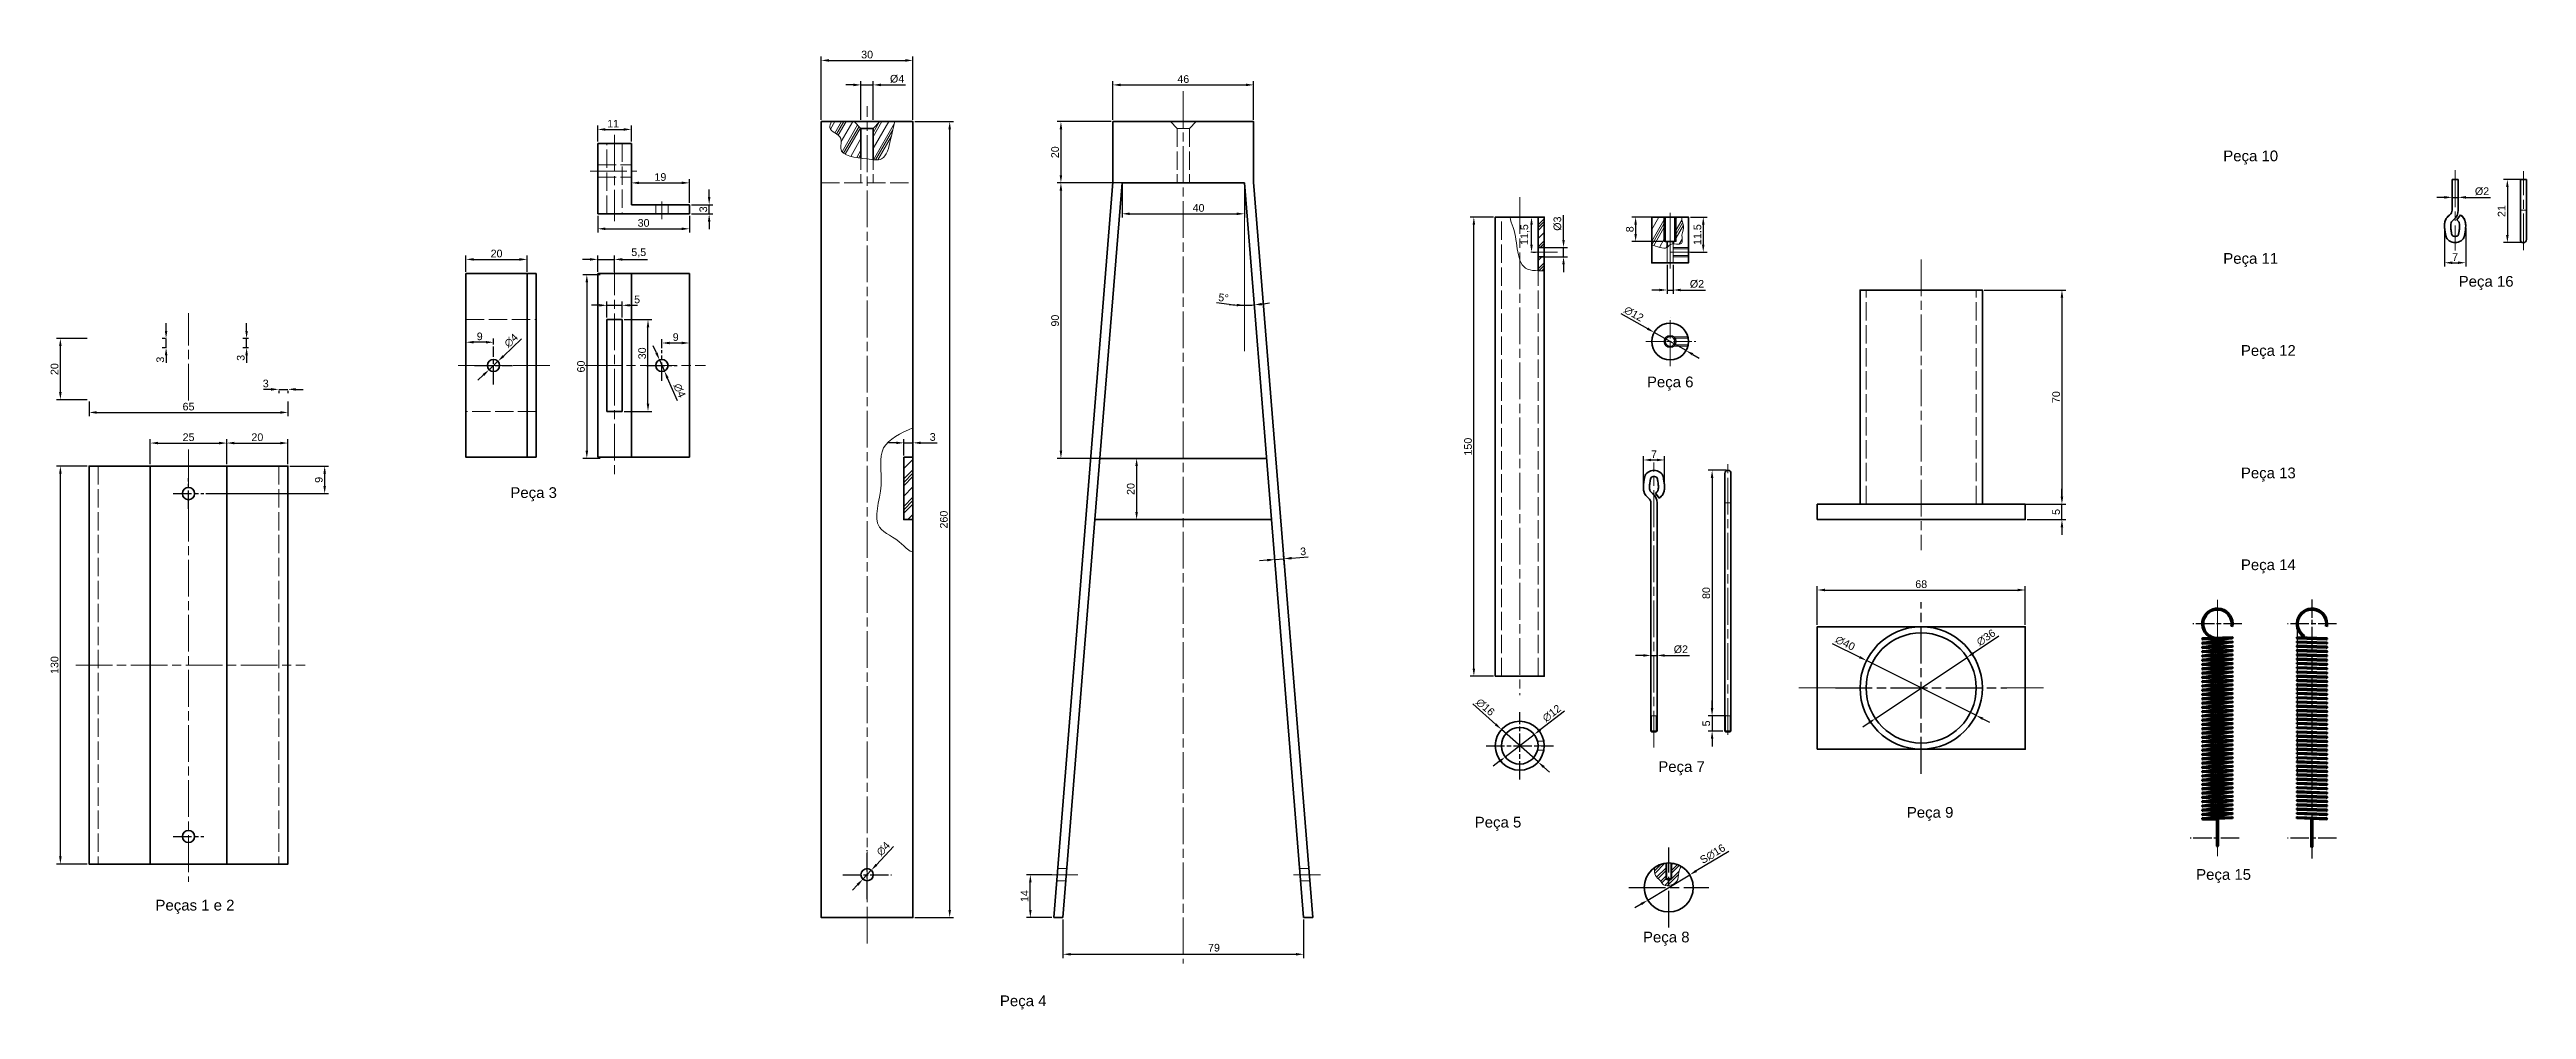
# Model space of a CAD drawing. Header units: millimetres. Extents: x 21 to 831, y -5 to 309.
import ezdxf

# ---------------------------------------------------------------- set-up
doc = ezdxf.new("R2010")
doc.units = ezdxf.units.MM
for name, pattern in [('AM_ISO02W050', [7.5, 6, -1.5]), ('AM_ISO08W050', [18, 12, -1.5, 3, -1.5]), ('AM_ISO08W050x2', [9, 6, -0.75, 1.5, -0.75]), ('Amconstr', [9999, 9999, 0])]:
    doc.linetypes.add(name, pattern=pattern)
for name, color, linetype, lineweight in [('AM_0N', 7, 'Continuous', 50), ('AM_5', 3, 'Continuous', 25), ('AM_6', 2, 'Continuous', 35), ('AM_7', 4, 'AM_ISO08W050', 25), ('AM_7N', 4, 'AM_ISO08W050', 25), ('AM_8N', 1, 'Continuous', 25), ('Auxiliar', 1, 'Amconstr', 18), ('Contorno', 7, 'Continuous', 35), ('Cotas', 2, 'Continuous', 18), ('Eixos', 3, 'AM_ISO08W050', 18), ('Inflexão', 7, 'Continuous', 18), ('Invisível', 7, 'AM_ISO02W050', 18), ('Tracejado', 4, 'Continuous', 18)]:
    doc.layers.add(name, color=color, linetype=linetype, lineweight=lineweight)
doc.styles.get("Standard").update_dxf_attribs({"font": 'arial.ttf'})
doc.dimstyles.new('ISO-25$0', dxfattribs={"dimtxt": 2.5, "dimasz": 2.5, "dimexe": 1.25, "dimexo": 0.625, "dimtad": 1, "dimdec": 1, "dimtxsty": 'Standard', "dimcen": 2.5, "dimadec": 0, "dimazin": 0, "dimtfac": 1, "dimtdec": 1, "dimtmove": 0, "dimatfit": 3, "dimfxl": 1, "dimarcsym": 0})
doc.dimstyles.new('ISO-25$2', dxfattribs={"dimtxt": 2.5, "dimasz": 2.5, "dimexe": 1.25, "dimexo": 0.625, "dimtad": 1, "dimdec": 1, "dimtxsty": 'Standard', "dimcen": 2.5, "dimadec": 0, "dimazin": 0, "dimtfac": 1, "dimtdec": 1, "dimtmove": 0, "dimatfit": 3, "dimfxl": 1, "dimarcsym": 0})
doc.dimstyles.new('ISO-25$3', dxfattribs={"dimtxt": 2.5, "dimasz": 2.5, "dimexe": 1.25, "dimexo": 0.625, "dimtad": 1, "dimdec": 1, "dimtxsty": 'Standard', "dimcen": 2.5, "dimadec": 0, "dimazin": 0, "dimtfac": 1, "dimtdec": 1, "dimtmove": 0, "dimatfit": 3, "dimfxl": 1, "dimarcsym": 0})

msp = doc.modelspace()

# ---------------------------------------------------------------- texts
at = {"layer": 'AM_6', "char_height": 3.5, "attachment_point": 1}
for s, insert in [('Peça 10', (732.12, 275.57)), ('Peça 11', (732.12, 242.08)), ('Peça 16', (809.09, 234.58)), ('Peça 12', (737.88, 212)), ('Peça 6', (543.7, 201.72)), ('Peça 13', (737.88, 172)), ('Peça 3', (172.12, 165.57)), ('Peça 14', (737.88, 142)), ('Peça 7', (547.41, 76.05)), ('Peça 5', (487.41, 57.91)), ('Peça 9', (628.67, 61.11)), ('Peça 15', (723.26, 40.83)), ('Peças 1 e 2', (56.1, 30.8)), ('Peça 8', (542.41, 20.38)), ('Peça 4', (332.17, -0.44))]:
    msp.add_mtext_dynamic_manual_height_columns(s, width=30.0696, gutter_width=17.5, heights=[0], dxfattribs=dict(at, insert=insert))

# ---------------------------------------------------------------- blocks, each defined once
blk = doc.blocks.new('*D4')
at = {"layer": 'AM_5', "color": 0, "lineweight": -2, "transparency": 16777216}
for p, q in [((201.49, 235), (195.86, 235)), ((197.11, 232.5), (197.11, 177.5)), ((201.49, 175), (195.86, 175))]:
    blk.add_line(p, q, dxfattribs=at)
at = {"layer": 'AM_5', "color": 0, "transparency": 16777216}
for points in [[(196.7, 232.5), (197.53, 232.5), (197.11, 235)], [(196.7, 177.5), (197.53, 177.5), (197.11, 175)]]:
    blk.add_solid(points, dxfattribs=at)
at = {"layer": 'Defpoints', "color": 0, "transparency": 16777216}
for p in [(202.11, 235), (197.11, 175), (202.11, 175)]:
    blk.add_point(p, dxfattribs=at)
at = {"layer": 'AM_5', "color": 0, "transparency": 16777216, "insert": (195.21, 205), "char_height": 2.5, "attachment_point": 5, "rotation": 90}
blk.add_mtext('60', dxfattribs=at)
blk = doc.blocks.new('*D5')
at = {"layer": 'AM_5', "color": 0, "lineweight": -2, "transparency": 16777216}
for p, q in [((200.67, 254.24), (200.67, 248.75)), ((230.67, 254.24), (230.67, 248.75)), ((203.17, 250), (228.17, 250))]:
    blk.add_line(p, q, dxfattribs=at)
at = {"layer": 'AM_5', "color": 0, "transparency": 16777216}
for points in [[(203.17, 250.42), (203.17, 249.58), (200.67, 250)], [(228.17, 250.42), (228.17, 249.58), (230.67, 250)]]:
    blk.add_solid(points, dxfattribs=at)
at = {"layer": 'Defpoints', "color": 0, "transparency": 16777216}
for p in [(200.67, 254.86), (230.67, 254.86), (230.67, 250)]:
    blk.add_point(p, dxfattribs=at)
at = {"layer": 'AM_5', "color": 0, "transparency": 16777216, "insert": (215.67, 251.9), "char_height": 2.5, "attachment_point": 5}
blk.add_mtext('30', dxfattribs=at)
blk = doc.blocks.new('*D6')
at = {"layer": 'AM_5', "color": 0, "lineweight": -2, "transparency": 16777216}
for p, q in [((237.11, 260.36), (237.11, 262.86)), ((231.3, 257.86), (238.36, 257.86)), ((231.3, 254.86), (238.36, 254.86)), ((237.11, 254.86), (237.11, 257.86)), ((237.11, 252.36), (237.11, 249.86))]:
    blk.add_line(p, q, dxfattribs=at)
at = {"layer": 'AM_5', "color": 0, "transparency": 16777216}
for points in [[(236.7, 260.36), (237.53, 260.36), (237.11, 257.86)], [(236.7, 252.36), (237.53, 252.36), (237.11, 254.86)]]:
    blk.add_solid(points, dxfattribs=at)
at = {"layer": 'Defpoints', "color": 0, "transparency": 16777216}
for p in [(230.67, 257.86), (230.67, 254.86), (237.11, 257.86)]:
    blk.add_point(p, dxfattribs=at)
at = {"layer": 'AM_5', "color": 0, "transparency": 16777216, "insert": (235.21, 256.36), "char_height": 2.5, "attachment_point": 5, "rotation": 90}
blk.add_mtext('3', dxfattribs=at)
blk = doc.blocks.new('*D7')
at = {"layer": 'AM_5', "color": 0, "lineweight": -2, "transparency": 16777216}
for p, q in [((201.17, 225), (198.67, 225)), ((203.67, 220.97), (203.67, 226.25)), ((203.67, 225), (208.67, 225)), ((208.67, 220.97), (208.67, 226.25)), ((211.17, 225), (213.67, 225))]:
    blk.add_line(p, q, dxfattribs=at)
at = {"layer": 'AM_5', "color": 0, "transparency": 16777216}
for points in [[(201.17, 225.42), (201.17, 224.58), (203.67, 225)], [(211.17, 225.42), (211.17, 224.58), (208.67, 225)]]:
    blk.add_solid(points, dxfattribs=at)
at = {"layer": 'Defpoints', "color": 0, "transparency": 16777216}
for p in [(203.67, 220.34), (208.67, 225), (208.67, 220.34)]:
    blk.add_point(p, dxfattribs=at)
at = {"layer": 'AM_5', "color": 0, "transparency": 16777216, "insert": (213.55, 226.9), "char_height": 2.5, "attachment_point": 5}
blk.add_mtext('5', dxfattribs=at)
blk = doc.blocks.new('*D8')
at = {"layer": 'AM_5', "color": 0, "lineweight": -2, "transparency": 16777216}
for p, q in [((209.3, 220.34), (218.36, 220.34)), ((217.11, 192.84), (217.11, 217.84)), ((209.3, 190.34), (218.36, 190.34))]:
    blk.add_line(p, q, dxfattribs=at)
at = {"layer": 'AM_5', "color": 0, "transparency": 16777216}
for points in [[(216.7, 217.84), (217.53, 217.84), (217.11, 220.34)], [(216.7, 192.84), (217.53, 192.84), (217.11, 190.34)]]:
    blk.add_solid(points, dxfattribs=at)
at = {"layer": 'Defpoints', "color": 0, "transparency": 16777216}
for p in [(208.67, 220.34), (217.11, 220.34), (208.67, 190.34)]:
    blk.add_point(p, dxfattribs=at)
at = {"layer": 'AM_5', "color": 0, "transparency": 16777216, "insert": (215.21, 209.31), "char_height": 2.5, "attachment_point": 5, "rotation": 90}
blk.add_mtext('30', dxfattribs=at)
blk = doc.blocks.new('*D9')
at = {"layer": 'AM_5', "color": 0, "lineweight": -2, "transparency": 16777216}
for p, q in [((157.6, 212.2), (157.6, 214.19)), ((164.1, 212.94), (160.1, 212.94)), ((166.6, 212.2), (166.6, 214.19))]:
    blk.add_line(p, q, dxfattribs=at)
at = {"layer": 'AM_5', "color": 0, "transparency": 16777216}
for points in [[(160.1, 213.36), (160.1, 212.52), (157.6, 212.94)], [(164.1, 213.36), (164.1, 212.52), (166.6, 212.94)]]:
    blk.add_solid(points, dxfattribs=at)
at = {"layer": 'Defpoints', "color": 0, "transparency": 16777216}
for p in [(157.6, 212.94), (157.6, 211.57), (166.6, 211.57)]:
    blk.add_point(p, dxfattribs=at)
at = {"layer": 'AM_5', "color": 0, "transparency": 16777216, "insert": (162.1, 214.84), "char_height": 2.5, "attachment_point": 5}
blk.add_mtext('9', dxfattribs=at)
blk = doc.blocks.new('*D10')
at = {"layer": 'AM_5', "color": 0, "lineweight": -2, "transparency": 16777216}
for p, q in [((221.67, 210.97), (221.67, 213.94)), ((224.17, 212.69), (228.17, 212.69)), ((230.67, 210.97), (230.67, 213.94))]:
    blk.add_line(p, q, dxfattribs=at)
at = {"layer": 'AM_5', "color": 0, "transparency": 16777216}
for points in [[(224.17, 213.11), (224.17, 212.28), (221.67, 212.69)], [(228.17, 213.11), (228.17, 212.28), (230.67, 212.69)]]:
    blk.add_solid(points, dxfattribs=at)
at = {"layer": 'Defpoints', "color": 0, "transparency": 16777216}
for p in [(230.67, 212.69), (221.67, 210.34), (230.67, 210.34)]:
    blk.add_point(p, dxfattribs=at)
at = {"layer": 'AM_5', "color": 0, "transparency": 16777216, "insert": (226.17, 214.6), "char_height": 2.5, "attachment_point": 5}
blk.add_mtext('9', dxfattribs=at)
blk = doc.blocks.new('*D11')
at = {"layer": 'AM_5', "color": 0, "lineweight": -2, "transparency": 16777216}
for p, q in [((175.76, 214), (169.87, 208.43)), ((165.15, 203.97), (168.05, 206.72)), ((163.33, 202.25), (161.51, 200.54))]:
    blk.add_line(p, q, dxfattribs=at)
at = {"layer": 'AM_5', "color": 0, "transparency": 16777216}
for points in [[(163.04, 202.56), (163.62, 201.95), (165.15, 203.97)], [(169.58, 208.74), (170.16, 208.13), (168.05, 206.72)]]:
    blk.add_solid(points, dxfattribs=at)
at = {"layer": 'Defpoints', "color": 0, "transparency": 16777216}
for p in [(165.15, 203.97), (168.05, 206.72)]:
    blk.add_point(p, dxfattribs=at)
at = {"layer": 'AM_5', "color": 0, "transparency": 16777216, "insert": (172.37, 213.51), "char_height": 2.5, "attachment_point": 5, "rotation": 43.37843}
blk.add_mtext('∅4', dxfattribs=at)
blk = doc.blocks.new('*D12')
at = {"layer": 'AM_5', "color": 0, "lineweight": -2, "transparency": 16777216}
for p, q in [((219.86, 209.46), (218.85, 211.75)), ((220.87, 207.17), (222.48, 203.51)), ((226.76, 193.82), (223.49, 201.23))]:
    blk.add_line(p, q, dxfattribs=at)
at = {"layer": 'AM_5', "color": 0, "transparency": 16777216}
for points in [[(220.24, 209.63), (219.48, 209.29), (220.87, 207.17)], [(223.87, 201.4), (223.11, 201.06), (222.48, 203.51)]]:
    blk.add_solid(points, dxfattribs=at)
at = {"layer": 'Defpoints', "color": 0, "transparency": 16777216}
for p in [(220.87, 207.17), (222.48, 203.51)]:
    blk.add_point(p, dxfattribs=at)
at = {"layer": 'AM_5', "color": 0, "transparency": 16777216, "insert": (227.43, 197.17), "char_height": 2.5, "attachment_point": 5, "rotation": 293.80667}
blk.add_mtext('∅4', dxfattribs=at)
blk = doc.blocks.new('*D13')
at = {"layer": 'AM_5', "color": 0, "lineweight": -2, "transparency": 16777216}
for p, q in [((369.11, 285.62), (369.11, 298.25)), ((371.61, 297), (412.61, 297)), ((415.11, 285.62), (415.11, 298.25))]:
    blk.add_line(p, q, dxfattribs=at)
at = {"layer": 'AM_5', "color": 0, "transparency": 16777216}
for points in [[(371.61, 297.42), (371.61, 296.58), (369.11, 297)], [(412.61, 297.42), (412.61, 296.58), (415.11, 297)]]:
    blk.add_solid(points, dxfattribs=at)
at = {"layer": 'Defpoints', "color": 0, "transparency": 16777216}
for p in [(415.11, 297), (369.11, 285), (415.11, 285)]:
    blk.add_point(p, dxfattribs=at)
at = {"layer": 'AM_5', "color": 0, "transparency": 16777216, "insert": (392.11, 298.9), "char_height": 2.5, "attachment_point": 5}
blk.add_mtext('46', dxfattribs=at)
blk = doc.blocks.new('*D14')
at = {"layer": 'AM_5', "color": 0, "lineweight": -2, "transparency": 16777216}
for p, q in [((411.49, 265), (350.86, 265)), ((352.11, 262.5), (352.11, 177.5)), ((411.49, 175), (350.86, 175))]:
    blk.add_line(p, q, dxfattribs=at)
at = {"layer": 'AM_5', "color": 0, "transparency": 16777216}
for points in [[(351.7, 262.5), (352.53, 262.5), (352.11, 265)], [(351.7, 177.5), (352.53, 177.5), (352.11, 175)]]:
    blk.add_solid(points, dxfattribs=at)
at = {"layer": 'Defpoints', "color": 0, "transparency": 16777216}
for p in [(412.11, 265), (352.11, 175), (412.11, 175)]:
    blk.add_point(p, dxfattribs=at)
at = {"layer": 'AM_5', "color": 0, "transparency": 16777216, "insert": (350.21, 220), "char_height": 2.5, "attachment_point": 5, "rotation": 90}
blk.add_mtext('90', dxfattribs=at)
blk = doc.blocks.new('*D15')
at = {"layer": 'AM_5', "color": 0, "lineweight": -2, "transparency": 16777216}
for p, q in [((372.11, 264.38), (372.11, 253.65)), ((412.11, 264.38), (412.11, 253.65)), ((374.61, 254.9), (409.61, 254.9))]:
    blk.add_line(p, q, dxfattribs=at)
at = {"layer": 'AM_5', "color": 0, "transparency": 16777216}
for points in [[(374.61, 255.32), (374.61, 254.48), (372.11, 254.9)], [(409.61, 255.32), (409.61, 254.48), (412.11, 254.9)]]:
    blk.add_solid(points, dxfattribs=at)
at = {"layer": 'Defpoints', "color": 0, "transparency": 16777216}
for p in [(372.11, 265), (412.11, 265), (412.11, 254.9)]:
    blk.add_point(p, dxfattribs=at)
at = {"layer": 'AM_5', "color": 0, "transparency": 16777216, "insert": (397.11, 256.8), "char_height": 2.5, "attachment_point": 5}
blk.add_mtext('40', dxfattribs=at)
blk = doc.blocks.new('*D16')
at = {"layer": 'AM_5', "color": 0, "lineweight": -2, "transparency": 16777216}
for p, q in [((365.48, 175), (378.11, 175)), ((376.86, 172.5), (376.86, 157.5)), ((363.87, 155), (378.11, 155))]:
    blk.add_line(p, q, dxfattribs=at)
at = {"layer": 'AM_5', "color": 0, "transparency": 16777216}
for points in [[(376.44, 172.5), (377.27, 172.5), (376.86, 175)], [(376.44, 157.5), (377.27, 157.5), (376.86, 155)]]:
    blk.add_solid(points, dxfattribs=at)
at = {"layer": 'Defpoints', "color": 0, "transparency": 16777216}
for p in [(364.86, 175), (363.24, 155), (376.86, 155)]:
    blk.add_point(p, dxfattribs=at)
at = {"layer": 'AM_5', "color": 0, "transparency": 16777216, "insert": (374.95, 165), "char_height": 2.5, "attachment_point": 5, "rotation": 90}
blk.add_mtext('20', dxfattribs=at)
blk = doc.blocks.new('*D17')
at = {"layer": 'AM_5', "color": 0, "lineweight": -2, "transparency": 16777216}
for p, q in [((349.13, 39), (340.86, 39)), ((342.11, 27.5), (342.11, 36.5)), ((349.12, 25), (340.86, 25))]:
    blk.add_line(p, q, dxfattribs=at)
at = {"layer": 'AM_5', "color": 0, "transparency": 16777216}
for points in [[(341.7, 36.5), (342.53, 36.5), (342.11, 39)], [(341.7, 27.5), (342.53, 27.5), (342.11, 25)]]:
    blk.add_solid(points, dxfattribs=at)
at = {"layer": 'Defpoints', "color": 0, "transparency": 16777216}
for p in [(342.11, 39), (349.75, 39), (349.75, 25)]:
    blk.add_point(p, dxfattribs=at)
at = {"layer": 'AM_5', "color": 0, "transparency": 16777216, "insert": (340.23, 32), "char_height": 2.5, "attachment_point": 5, "rotation": 90}
blk.add_mtext('14', dxfattribs=at)
blk = doc.blocks.new('*D18')
at = {"layer": 'AM_5', "color": 0, "lineweight": -2, "transparency": 16777216}
blk.add_line((407.12, 225.31), (402.94, 225.84), dxfattribs=at)
for start, end in [(262.83336, 270), (262.83686, 266.41843), (270, 274.61065), (278.19222, 281.77379)]:
    blk.add_arc((412.11, 265), 40, start, end, dxfattribs=at)
at = {"layer": 'AM_5', "color": 0, "transparency": 16777216}
for points in [[(409.63, 225.49), (409.6, 224.66), (412.11, 225)], [(417.86, 224.99), (417.77, 225.82), (415.33, 225.13)]]:
    blk.add_solid(points, dxfattribs=at)
at = {"layer": 'Defpoints', "color": 0, "transparency": 16777216}
for p in [(412.11, 265), (412.11, 265), (414.26, 225.06), (412.11, 210), (420.99, 155)]:
    blk.add_point(p, dxfattribs=at)
at = {"layer": 'AM_5', "color": 0, "transparency": 16777216, "insert": (405.27, 227.46), "char_height": 2.5, "attachment_point": 5, "rotation": 352.83336}
blk.add_mtext('5°', dxfattribs=at)
blk = doc.blocks.new('*D19')
at = {"layer": 'AM_5', "color": 0, "lineweight": -2, "transparency": 16777216}
for p, q in [((352.76, 24.38), (352.76, 11.75)), ((431.47, 24.38), (431.47, 11.75)), ((355.26, 13), (428.97, 13))]:
    blk.add_line(p, q, dxfattribs=at)
at = {"layer": 'AM_5', "color": 0, "transparency": 16777216}
for points in [[(355.26, 13.42), (355.26, 12.58), (352.76, 13)], [(428.97, 13.42), (428.97, 12.58), (431.47, 13)]]:
    blk.add_solid(points, dxfattribs=at)
at = {"layer": 'Defpoints', "color": 0, "transparency": 16777216}
for p in [(352.76, 25), (431.47, 25), (431.47, 13)]:
    blk.add_point(p, dxfattribs=at)
at = {"layer": 'AM_5', "color": 0, "transparency": 16777216, "insert": (402.15, 15.13), "char_height": 2.5, "attachment_point": 5}
blk.add_mtext('79', dxfattribs=at)
blk = doc.blocks.new('*D20')
at = {"layer": 'AM_5', "color": 0, "lineweight": -2, "transparency": 16777216}
for p, q in [((297.4, 48.16), (291.84, 42.27)), ((285.66, 35.73), (283.94, 33.91)), ((287.37, 37.55), (290.12, 40.45))]:
    blk.add_line(p, q, dxfattribs=at)
at = {"layer": 'AM_5', "color": 0, "transparency": 16777216}
for points in [[(291.53, 42.56), (292.14, 41.99), (290.12, 40.45)], [(285.35, 36.01), (285.96, 35.44), (287.37, 37.55)]]:
    blk.add_solid(points, dxfattribs=at)
at = {"layer": 'Defpoints', "color": 0, "transparency": 16777216}
for p in [(287.37, 37.55), (290.12, 40.45)]:
    blk.add_point(p, dxfattribs=at)
at = {"layer": 'AM_5', "color": 0, "transparency": 16777216, "insert": (294.04, 47.48), "char_height": 2.5, "attachment_point": 5, "rotation": 46.63418}
blk.add_mtext('∅4', dxfattribs=at)
blk = doc.blocks.new('*D21')
at = {"layer": 'AM_5', "color": 0, "lineweight": -2, "transparency": 16777216}
for p, q in [((284.25, 297), (281.75, 297)), ((286.75, 285.62), (286.75, 298.25)), ((286.75, 297), (290.75, 297)), ((290.75, 285.62), (290.75, 298.25)), ((293.25, 297), (301.35, 297))]:
    blk.add_line(p, q, dxfattribs=at)
at = {"layer": 'AM_5', "color": 0, "transparency": 16777216}
for points in [[(284.25, 297.42), (284.25, 296.58), (286.75, 297)], [(293.25, 297.42), (293.25, 296.58), (290.75, 297)]]:
    blk.add_solid(points, dxfattribs=at)
at = {"layer": 'Defpoints', "color": 0, "transparency": 16777216}
for p in [(290.75, 297), (286.75, 285), (290.75, 285)]:
    blk.add_point(p, dxfattribs=at)
at = {"layer": 'AM_5', "color": 0, "transparency": 16777216, "insert": (298.55, 298.97), "char_height": 2.5, "attachment_point": 5}
blk.add_mtext('%%C4', dxfattribs=at)
blk = doc.blocks.new('*D22')
at = {"layer": 'AM_5', "color": 0, "lineweight": -2, "transparency": 16777216}
for p, q in [((273.75, 285.62), (273.75, 306.25)), ((276.25, 305), (301.25, 305)), ((303.75, 285.62), (303.75, 306.25))]:
    blk.add_line(p, q, dxfattribs=at)
at = {"layer": 'AM_5', "color": 0, "transparency": 16777216}
for points in [[(276.25, 305.42), (276.25, 304.58), (273.75, 305)], [(301.25, 305.42), (301.25, 304.58), (303.75, 305)]]:
    blk.add_solid(points, dxfattribs=at)
at = {"layer": 'Defpoints', "color": 0, "transparency": 16777216}
for p in [(303.75, 305), (273.75, 285), (303.75, 285)]:
    blk.add_point(p, dxfattribs=at)
at = {"layer": 'AM_5', "color": 0, "transparency": 16777216, "insert": (288.75, 306.9), "char_height": 2.5, "attachment_point": 5}
blk.add_mtext('30', dxfattribs=at)
blk = doc.blocks.new('*D23')
at = {"layer": 'AM_5', "color": 0, "lineweight": -2, "transparency": 16777216}
for p, q in [((654, 230), (680.62, 230)), ((679.37, 227.5), (679.37, 162.5)), ((654, 160), (680.62, 160))]:
    blk.add_line(p, q, dxfattribs=at)
at = {"layer": 'AM_5', "color": 0, "transparency": 16777216}
for points in [[(678.96, 227.5), (679.79, 227.5), (679.37, 230)], [(678.96, 162.5), (679.79, 162.5), (679.37, 160)]]:
    blk.add_solid(points, dxfattribs=at)
at = {"layer": 'Defpoints', "color": 0, "transparency": 16777216}
for p in [(653.37, 230), (653.37, 160), (679.37, 160)]:
    blk.add_point(p, dxfattribs=at)
at = {"layer": 'AM_5', "color": 0, "transparency": 16777216, "insert": (677.47, 195), "char_height": 2.5, "attachment_point": 5, "rotation": 90}
blk.add_mtext('70', dxfattribs=at)
blk = doc.blocks.new('*D24')
at = {"layer": 'AM_5', "color": 0, "lineweight": -2, "transparency": 16777216}
for p, q in [((679.37, 162.5), (679.37, 165)), ((668, 160), (680.62, 160)), ((668, 155), (680.62, 155)), ((679.37, 155), (679.37, 160)), ((679.37, 152.5), (679.37, 150))]:
    blk.add_line(p, q, dxfattribs=at)
at = {"layer": 'AM_5', "color": 0, "transparency": 16777216}
for points in [[(678.96, 162.5), (679.79, 162.5), (679.37, 160)], [(678.96, 152.5), (679.79, 152.5), (679.37, 155)]]:
    blk.add_solid(points, dxfattribs=at)
at = {"layer": 'Defpoints', "color": 0, "transparency": 16777216}
for p in [(667.37, 160), (667.37, 155), (679.37, 160)]:
    blk.add_point(p, dxfattribs=at)
at = {"layer": 'AM_5', "color": 0, "transparency": 16777216, "insert": (677.48, 157.5), "char_height": 2.5, "attachment_point": 5, "rotation": 90}
blk.add_mtext('5', dxfattribs=at)
blk = doc.blocks.new('*D25')
at = {"layer": 'AM_5', "color": 0, "lineweight": -2, "transparency": 16777216}
for p, q in [((599.37, 120.62), (599.37, 133.25)), ((601.87, 132), (664.87, 132)), ((667.37, 120.62), (667.37, 133.25))]:
    blk.add_line(p, q, dxfattribs=at)
at = {"layer": 'AM_5', "color": 0, "transparency": 16777216}
for points in [[(601.87, 132.42), (601.87, 131.58), (599.37, 132)], [(664.87, 132.42), (664.87, 131.58), (667.37, 132)]]:
    blk.add_solid(points, dxfattribs=at)
at = {"layer": 'Defpoints', "color": 0, "transparency": 16777216}
for p in [(667.37, 132), (599.37, 120), (667.37, 120)]:
    blk.add_point(p, dxfattribs=at)
at = {"layer": 'AM_5', "color": 0, "transparency": 16777216, "insert": (633.37, 133.9), "char_height": 2.5, "attachment_point": 5}
blk.add_mtext('68', dxfattribs=at)
blk = doc.blocks.new('*D26')
at = {"layer": 'AM_5', "color": 0, "lineweight": -2, "transparency": 16777216}
for p, q in [((658.79, 116.95), (650.43, 111.37)), ((618.4, 90.02), (648.35, 109.98)), ((616.32, 88.63), (614.24, 87.24))]:
    blk.add_line(p, q, dxfattribs=at)
at = {"layer": 'AM_5', "color": 0, "transparency": 16777216}
for points in [[(650.2, 111.72), (650.66, 111.02), (648.35, 109.98)], [(616.09, 88.98), (616.55, 88.28), (618.4, 90.02)]]:
    blk.add_solid(points, dxfattribs=at)
at = {"layer": 'Defpoints', "color": 0, "transparency": 16777216}
for p in [(648.35, 109.98), (618.4, 90.02)]:
    blk.add_point(p, dxfattribs=at)
at = {"layer": 'AM_5', "color": 0, "transparency": 16777216, "insert": (654.56, 116.49), "char_height": 2.5, "attachment_point": 5, "rotation": 33.69007}
blk.add_mtext('∅36', dxfattribs=at)
blk = doc.blocks.new('*D27')
at = {"layer": 'AM_5', "color": 0, "lineweight": -2, "transparency": 16777216}
for p, q in [((604.27, 114.55), (613.25, 110.06)), ((651.26, 91.06), (615.49, 108.94)), ((653.5, 89.94), (655.74, 88.82))]:
    blk.add_line(p, q, dxfattribs=at)
at = {"layer": 'AM_5', "color": 0, "transparency": 16777216}
for points in [[(613.44, 110.43), (613.06, 109.69), (615.49, 108.94)], [(653.69, 90.31), (653.31, 89.57), (651.26, 91.06)]]:
    blk.add_solid(points, dxfattribs=at)
at = {"layer": 'Defpoints', "color": 0, "transparency": 16777216}
for p in [(615.49, 108.94), (651.26, 91.06)]:
    blk.add_point(p, dxfattribs=at)
at = {"layer": 'AM_5', "color": 0, "transparency": 16777216, "insert": (608.52, 114.63), "char_height": 2.5, "attachment_point": 5, "rotation": 333.43495}
blk.add_mtext('∅40', dxfattribs=at)
blk = doc.blocks.new('*D28')
at = {"layer": 'AM_5', "color": 0, "lineweight": -2, "transparency": 16777216}
for p, q in [((493.49, 253.84), (485.86, 253.84)), ((487.11, 106.34), (487.11, 251.34)), ((493.49, 103.84), (485.86, 103.84))]:
    blk.add_line(p, q, dxfattribs=at)
at = {"layer": 'AM_5', "color": 0, "transparency": 16777216}
for points in [[(486.7, 251.34), (487.53, 251.34), (487.11, 253.84)], [(486.7, 106.34), (487.53, 106.34), (487.11, 103.84)]]:
    blk.add_solid(points, dxfattribs=at)
at = {"layer": 'Defpoints', "color": 0, "transparency": 16777216}
for p in [(487.11, 253.84), (494.11, 253.84), (494.11, 103.84)]:
    blk.add_point(p, dxfattribs=at)
at = {"layer": 'AM_5', "color": 0, "transparency": 16777216, "insert": (485.21, 178.84), "char_height": 2.5, "attachment_point": 5, "rotation": 90}
blk.add_mtext('150', dxfattribs=at)
blk = doc.blocks.new('*D29')
at = {"layer": 'AM_5', "color": 0, "lineweight": -2, "transparency": 16777216}
for p, q in [((516.77, 92.47), (508.84, 86.33)), ((497.37, 77.46), (506.86, 84.8)), ((495.39, 75.93), (493.41, 74.4))]:
    blk.add_line(p, q, dxfattribs=at)
at = {"layer": 'AM_5', "color": 0, "transparency": 16777216}
for points in [[(508.58, 86.66), (509.09, 86), (506.86, 84.8)], [(495.14, 76.26), (495.65, 75.6), (497.37, 77.46)]]:
    blk.add_solid(points, dxfattribs=at)
at = {"layer": 'Defpoints', "color": 0, "transparency": 16777216}
for p in [(506.86, 84.8), (497.37, 77.46)]:
    blk.add_point(p, dxfattribs=at)
at = {"layer": 'AM_5', "color": 0, "transparency": 16777216, "insert": (512.59, 91.72), "char_height": 2.5, "attachment_point": 5, "rotation": 37.71515}
blk.add_mtext('∅12', dxfattribs=at)
blk = doc.blocks.new('*D30')
at = {"layer": 'AM_5', "color": 0, "lineweight": -2, "transparency": 16777216}
for p, q in [((486.74, 94.77), (494.26, 88.1)), ((508.1, 75.83), (496.13, 86.44)), ((509.97, 74.17), (511.84, 72.51))]:
    blk.add_line(p, q, dxfattribs=at)
at = {"layer": 'AM_5', "color": 0, "transparency": 16777216}
for points in [[(494.53, 88.41), (493.98, 87.79), (496.13, 86.44)], [(510.25, 74.48), (509.69, 73.86), (508.1, 75.83)]]:
    blk.add_solid(points, dxfattribs=at)
at = {"layer": 'Defpoints', "color": 0, "transparency": 16777216}
for p in [(496.13, 86.44), (508.1, 75.83)]:
    blk.add_point(p, dxfattribs=at)
at = {"layer": 'AM_5', "color": 0, "transparency": 16777216, "insert": (490.87, 93.74), "char_height": 2.5, "attachment_point": 5, "rotation": 318.43804}
blk.add_mtext('∅16', dxfattribs=at)
blk = doc.blocks.new('*D31')
at = {"layer": 'AM_5', "color": 0, "lineweight": -2, "transparency": 16777216}
for p, q in [((570.42, 46.62), (559.83, 40.24)), ((543.98, 30.69), (557.69, 38.95)), ((541.84, 29.4), (539.7, 28.12))]:
    blk.add_line(p, q, dxfattribs=at)
at = {"layer": 'AM_5', "color": 0, "transparency": 16777216}
for points in [[(559.62, 40.6), (560.05, 39.88), (557.69, 38.95)], [(541.63, 29.76), (542.06, 29.05), (543.98, 30.69)]]:
    blk.add_solid(points, dxfattribs=at)
at = {"layer": 'Defpoints', "color": 0, "transparency": 16777216}
for p in [(557.69, 38.95), (543.98, 30.69)]:
    blk.add_point(p, dxfattribs=at)
at = {"layer": 'AM_5', "color": 0, "transparency": 16777216, "insert": (565.18, 45.76), "char_height": 2.5, "attachment_point": 5, "rotation": 31.06305}
blk.add_mtext('S∅16', dxfattribs=at)
blk = doc.blocks.new('*D32')
at = {"layer": 'AM_5', "color": 0, "lineweight": -2, "transparency": 16777216}
for p, q in [((542.5, 110.62), (540, 110.62)), ((545, 111.02), (545, 109.37)), ((545, 110.62), (547, 110.62)), ((547, 111.02), (547, 109.37)), ((549.5, 110.62), (557.58, 110.62))]:
    blk.add_line(p, q, dxfattribs=at)
at = {"layer": 'AM_5', "color": 0, "transparency": 16777216}
for points in [[(542.5, 111.04), (542.5, 110.21), (545, 110.62)], [(549.5, 111.04), (549.5, 110.21), (547, 110.62)]]:
    blk.add_solid(points, dxfattribs=at)
at = {"layer": 'Defpoints', "color": 0, "transparency": 16777216}
for p in [(545, 111.65), (547, 111.65), (547, 110.62)]:
    blk.add_point(p, dxfattribs=at)
at = {"layer": 'AM_5', "color": 0, "transparency": 16777216, "insert": (554.79, 112.6), "char_height": 2.5, "attachment_point": 5}
blk.add_mtext('%%C2', dxfattribs=at)
blk = doc.blocks.new('*D33')
at = {"layer": 'AM_5', "color": 0, "lineweight": -2, "transparency": 16777216}
for p, q in [((516.43, 246.38), (516.43, 254.49)), ((510.05, 243.88), (517.68, 243.88)), ((516.43, 240.88), (516.43, 243.88)), ((510.05, 240.88), (517.68, 240.88)), ((516.43, 238.38), (516.43, 235.88))]:
    blk.add_line(p, q, dxfattribs=at)
at = {"layer": 'AM_5', "color": 0, "transparency": 16777216}
for points in [[(516.01, 246.38), (516.84, 246.38), (516.43, 243.88)], [(516.01, 238.38), (516.84, 238.38), (516.43, 240.88)]]:
    blk.add_solid(points, dxfattribs=at)
at = {"layer": 'Defpoints', "color": 0, "transparency": 16777216}
for p in [(509.43, 243.88), (516.43, 243.88), (509.43, 240.88)]:
    blk.add_point(p, dxfattribs=at)
at = {"layer": 'AM_5', "color": 0, "transparency": 16777216, "insert": (514.46, 251.68), "char_height": 2.5, "attachment_point": 5, "rotation": 90}
blk.add_mtext('%%C3', dxfattribs=at)
blk = doc.blocks.new('*D34')
at = {"layer": 'AM_5', "color": 0, "lineweight": -2, "transparency": 16777216}
for p, q in [((535.17, 222.35), (543.88, 217.39)), ((556.48, 210.21), (546.05, 216.15)), ((558.65, 208.97), (560.82, 207.74))]:
    blk.add_line(p, q, dxfattribs=at)
at = {"layer": 'AM_5', "color": 0, "transparency": 16777216}
for points in [[(544.09, 217.75), (543.67, 217.02), (546.05, 216.15)], [(558.86, 209.34), (558.45, 208.61), (556.48, 210.21)]]:
    blk.add_solid(points, dxfattribs=at)
at = {"layer": 'Defpoints', "color": 0, "transparency": 16777216}
for p in [(546.05, 216.15), (556.48, 210.21)]:
    blk.add_point(p, dxfattribs=at)
at = {"layer": 'AM_5', "color": 0, "transparency": 16777216, "insert": (539.41, 222.2), "char_height": 2.5, "attachment_point": 5, "rotation": 330.34072}
blk.add_mtext('∅12', dxfattribs=at)
blk = doc.blocks.new('*D35')
at = {"layer": 'AM_5', "color": 0, "lineweight": -2, "transparency": 16777216}
for p, q in [((557.89, 253.84), (563.36, 253.84)), ((562.11, 251.34), (562.11, 244.84)), ((557.89, 242.34), (563.36, 242.34))]:
    blk.add_line(p, q, dxfattribs=at)
at = {"layer": 'AM_5', "color": 0, "transparency": 16777216}
for points in [[(561.7, 251.34), (562.53, 251.34), (562.11, 253.84)], [(561.7, 244.84), (562.53, 244.84), (562.11, 242.34)]]:
    blk.add_solid(points, dxfattribs=at)
at = {"layer": 'Defpoints', "color": 0, "transparency": 16777216}
for p in [(557.27, 253.84), (557.27, 242.34), (562.11, 242.34)]:
    blk.add_point(p, dxfattribs=at)
at = {"layer": 'AM_5', "color": 0, "transparency": 16777216, "insert": (560.21, 248.09), "char_height": 2.5, "attachment_point": 5, "rotation": 90}
blk.add_mtext('11.5', dxfattribs=at)
blk = doc.blocks.new('*D36')
at = {"layer": 'AM_5', "color": 0, "lineweight": -2, "transparency": 16777216}
for p, q in [((550.27, 238.22), (550.27, 228.75)), ((552.27, 238.22), (552.27, 228.75)), ((547.77, 230), (545.27, 230)), ((550.27, 230), (552.27, 230)), ((554.77, 230), (562.85, 230))]:
    blk.add_line(p, q, dxfattribs=at)
at = {"layer": 'AM_5', "color": 0, "transparency": 16777216}
for points in [[(547.77, 230.42), (547.77, 229.58), (550.27, 230)], [(554.77, 230.42), (554.77, 229.58), (552.27, 230)]]:
    blk.add_solid(points, dxfattribs=at)
at = {"layer": 'Defpoints', "color": 0, "transparency": 16777216}
for p in [(550.27, 238.84), (552.27, 238.84), (552.27, 230)]:
    blk.add_point(p, dxfattribs=at)
at = {"layer": 'AM_5', "color": 0, "transparency": 16777216, "insert": (560.06, 231.97), "char_height": 2.5, "attachment_point": 5}
blk.add_mtext('%%C2', dxfattribs=at)
blk = doc.blocks.new('*D37')
at = {"layer": 'AM_5', "color": 0, "lineweight": -2, "transparency": 16777216}
for p, q in [((33.77, 172.48), (23.75, 172.48)), ((25, 44.98), (25, 169.98)), ((33.77, 42.48), (23.75, 42.48))]:
    blk.add_line(p, q, dxfattribs=at)
at = {"layer": 'AM_5', "color": 0, "transparency": 16777216}
for points in [[(24.58, 169.98), (25.42, 169.98), (25, 172.48)], [(24.58, 44.98), (25.42, 44.98), (25, 42.48)]]:
    blk.add_solid(points, dxfattribs=at)
at = {"layer": 'Defpoints', "color": 0, "transparency": 16777216}
for p in [(25, 172.48), (34.4, 172.48), (34.4, 42.48)]:
    blk.add_point(p, dxfattribs=at)
at = {"layer": 'AM_5', "color": 0, "transparency": 16777216, "insert": (23.1, 107.48), "char_height": 2.5, "attachment_point": 5, "rotation": 90}
blk.add_mtext('130', dxfattribs=at)
blk = doc.blocks.new('*D38')
at = {"layer": 'AM_5', "color": 0, "lineweight": -2, "transparency": 16777216}
for p, q in [((33.77, 214.16), (23.75, 214.16)), ((25, 196.66), (25, 211.66)), ((33.77, 194.16), (23.75, 194.16))]:
    blk.add_line(p, q, dxfattribs=at)
at = {"layer": 'AM_5', "color": 0, "transparency": 16777216}
for points in [[(24.58, 211.66), (25.42, 211.66), (25, 214.16)], [(24.58, 196.66), (25.42, 196.66), (25, 194.16)]]:
    blk.add_solid(points, dxfattribs=at)
at = {"layer": 'Defpoints', "color": 0, "transparency": 16777216}
for p in [(25, 214.16), (34.4, 214.16), (34.4, 194.16)]:
    blk.add_point(p, dxfattribs=at)
at = {"layer": 'AM_5', "color": 0, "transparency": 16777216, "insert": (23.1, 204.16), "char_height": 2.5, "attachment_point": 5, "rotation": 90}
blk.add_mtext('20', dxfattribs=at)
blk = doc.blocks.new('*D39')
at = {"layer": 'AM_5', "color": 0, "lineweight": -2, "transparency": 16777216}
for p, q in [((34.4, 193.54), (34.4, 188.75)), ((36.9, 190), (96.9, 190)), ((99.4, 193.54), (99.4, 188.75))]:
    blk.add_line(p, q, dxfattribs=at)
at = {"layer": 'AM_5', "color": 0, "transparency": 16777216}
for points in [[(36.9, 190.42), (36.9, 189.58), (34.4, 190)], [(96.9, 190.42), (96.9, 189.58), (99.4, 190)]]:
    blk.add_solid(points, dxfattribs=at)
at = {"layer": 'Defpoints', "color": 0, "transparency": 16777216}
for p in [(34.4, 194.16), (99.4, 194.16), (99.4, 190)]:
    blk.add_point(p, dxfattribs=at)
at = {"layer": 'AM_5', "color": 0, "transparency": 16777216, "insert": (66.9, 191.9), "char_height": 2.5, "attachment_point": 5}
blk.add_mtext('65', dxfattribs=at)
blk = doc.blocks.new('*D40')
at = {"layer": 'AM_5', "color": 0, "lineweight": -2, "transparency": 16777216}
for p, q in [((79.4, 173.1), (79.4, 181.25)), ((81.9, 180), (96.9, 180)), ((99.4, 173.1), (99.4, 181.25))]:
    blk.add_line(p, q, dxfattribs=at)
at = {"layer": 'AM_5', "color": 0, "transparency": 16777216}
for points in [[(81.9, 180.42), (81.9, 179.58), (79.4, 180)], [(96.9, 180.42), (96.9, 179.58), (99.4, 180)]]:
    blk.add_solid(points, dxfattribs=at)
at = {"layer": 'Defpoints', "color": 0, "transparency": 16777216}
for p in [(99.4, 180), (79.4, 172.48), (99.4, 172.48)]:
    blk.add_point(p, dxfattribs=at)
at = {"layer": 'AM_5', "color": 0, "transparency": 16777216, "insert": (89.4, 181.9), "char_height": 2.5, "attachment_point": 5}
blk.add_mtext('20', dxfattribs=at)
blk = doc.blocks.new('*D41')
at = {"layer": 'AM_5', "color": 0, "lineweight": -2, "transparency": 16777216}
for p, q in [((54.4, 173.1), (54.4, 181.25)), ((56.9, 180), (76.9, 180)), ((79.4, 173.1), (79.4, 181.25))]:
    blk.add_line(p, q, dxfattribs=at)
at = {"layer": 'AM_5', "color": 0, "transparency": 16777216}
for points in [[(56.9, 180.42), (56.9, 179.58), (54.4, 180)], [(76.9, 180.42), (76.9, 179.58), (79.4, 180)]]:
    blk.add_solid(points, dxfattribs=at)
at = {"layer": 'Defpoints', "color": 0, "transparency": 16777216}
for p in [(79.4, 180), (54.4, 172.48), (79.4, 172.48)]:
    blk.add_point(p, dxfattribs=at)
at = {"layer": 'AM_5', "color": 0, "transparency": 16777216, "insert": (66.9, 181.9), "char_height": 2.5, "attachment_point": 5}
blk.add_mtext('25', dxfattribs=at)
blk = doc.blocks.new('*D42')
at = {"layer": 'AM_5', "color": 0, "lineweight": -2, "transparency": 16777216}
for p, q in [((85.88, 216.66), (85.88, 219.16)), ((86.52, 214.16), (84.63, 214.16)), ((86.52, 211.16), (84.63, 211.16)), ((85.88, 211.16), (85.88, 214.16)), ((85.88, 208.66), (85.88, 206.16))]:
    blk.add_line(p, q, dxfattribs=at)
at = {"layer": 'AM_5', "color": 0, "transparency": 16777216}
for points in [[(85.47, 216.66), (86.3, 216.66), (85.88, 214.16)], [(85.47, 208.66), (86.3, 208.66), (85.88, 211.16)]]:
    blk.add_solid(points, dxfattribs=at)
at = {"layer": 'Defpoints', "color": 0, "transparency": 16777216}
for p in [(85.88, 214.16), (87.15, 214.16), (87.15, 211.16)]:
    blk.add_point(p, dxfattribs=at)
at = {"layer": 'AM_5', "color": 0, "transparency": 16777216, "insert": (83.98, 207.83), "char_height": 2.5, "attachment_point": 5, "rotation": 90}
blk.add_mtext('3', dxfattribs=at)
blk = doc.blocks.new('*D43')
at = {"layer": 'AM_5', "color": 0, "lineweight": -2, "transparency": 16777216}
for p, q in [((59.56, 216.66), (59.56, 219.16)), ((59.32, 214.16), (58.31, 214.16)), ((59.32, 211.16), (58.31, 211.16)), ((59.56, 211.16), (59.56, 214.16)), ((59.56, 208.66), (59.56, 206.16))]:
    blk.add_line(p, q, dxfattribs=at)
at = {"layer": 'AM_5', "color": 0, "transparency": 16777216}
for points in [[(59.15, 216.66), (59.98, 216.66), (59.56, 214.16)], [(59.15, 208.66), (59.98, 208.66), (59.56, 211.16)]]:
    blk.add_solid(points, dxfattribs=at)
at = {"layer": 'Defpoints', "color": 0, "transparency": 16777216}
for p in [(59.56, 214.16), (59.94, 214.16), (59.94, 211.16)]:
    blk.add_point(p, dxfattribs=at)
at = {"layer": 'AM_5', "color": 0, "transparency": 16777216, "insert": (57.66, 207.23), "char_height": 2.5, "attachment_point": 5, "rotation": 90}
blk.add_mtext('3', dxfattribs=at)
blk = doc.blocks.new('*D44')
at = {"layer": 'AM_5', "color": 0, "lineweight": -2, "transparency": 16777216}
for p, q in [((93.9, 197.55), (91.4, 197.55)), ((96.4, 197.55), (99.4, 197.55)), ((96.4, 197.04), (96.4, 196.3)), ((99.4, 197.04), (99.4, 196.3)), ((101.9, 197.55), (104.4, 197.55))]:
    blk.add_line(p, q, dxfattribs=at)
at = {"layer": 'AM_5', "color": 0, "transparency": 16777216}
for points in [[(93.9, 197.96), (93.9, 197.13), (96.4, 197.55)], [(101.9, 197.96), (101.9, 197.13), (99.4, 197.55)]]:
    blk.add_solid(points, dxfattribs=at)
at = {"layer": 'Defpoints', "color": 0, "transparency": 16777216}
for p in [(96.4, 197.67), (99.4, 197.67), (99.4, 197.55)]:
    blk.add_point(p, dxfattribs=at)
at = {"layer": 'AM_5', "color": 0, "transparency": 16777216, "insert": (92.14, 199.45), "char_height": 2.5, "attachment_point": 5}
blk.add_mtext('3', dxfattribs=at)
blk = doc.blocks.new('*D45')
at = {"layer": 'AM_5', "color": 0, "lineweight": -2, "transparency": 16777216}
for p, q in [((546.69, 253.84), (538.75, 253.84)), ((540, 251.34), (540, 248.34)), ((548.64, 245.84), (538.75, 245.84))]:
    blk.add_line(p, q, dxfattribs=at)
at = {"layer": 'AM_5', "color": 0, "transparency": 16777216}
for points in [[(539.58, 251.34), (540.42, 251.34), (540, 253.84)], [(539.58, 248.34), (540.42, 248.34), (540, 245.84)]]:
    blk.add_solid(points, dxfattribs=at)
at = {"layer": 'Defpoints', "color": 0, "transparency": 16777216}
for p in [(547.32, 253.84), (540, 245.84), (549.27, 245.84)]:
    blk.add_point(p, dxfattribs=at)
at = {"layer": 'AM_5', "color": 0, "transparency": 16777216, "insert": (538.1, 249.84), "char_height": 2.5, "attachment_point": 5, "rotation": 90}
blk.add_mtext('8', dxfattribs=at)
blk = doc.blocks.new('*U46')
at = {"layer": 'AM_0N'}
for p, q in [((4.81, 0.03), (-4.79, 0.37)), ((-4.81, -0.03), (4.79, -0.37))]:
    blk.add_line(p, q, dxfattribs=at)
for centre in [(-4.8, 0.17), (4.8, -0.17)]:
    blk.add_circle(centre, 0.2, dxfattribs=at)
for centre, start, end in [((-4.8, 0.17), 87.93351, 267.93351), ((4.8, -0.17), 267.93351, 87.93351)]:
    blk.add_arc(centre, 0.2, start, end, dxfattribs=at)
at = {"layer": 'AM_8N'}
for p, q in [((-5, 0.18), (-4.81, 0.37)), ((-4.98, 0.09), (-4.72, 0.36)), ((-4.94, 0.03), (-4.66, 0.32)), ((-4.88, -0.01), (-4.62, 0.26)), ((-4.8, -0.03), (-4.6, 0.18)), ((4.6, -0.17), (4.79, 0.03)), ((4.62, -0.25), (4.88, 0.01)), ((4.66, -0.31), (4.94, -0.03)), ((4.72, -0.35), (4.98, -0.09)), ((4.8, -0.37), (5, -0.17))]:
    blk.add_line(p, q, dxfattribs=at)
blk = doc.blocks.new('*U47')
at = {"layer": 'Cotas', "color": 0, "linetype": 'ByBlock', "lineweight": -2, "transparency": 16777216}
for p in [(0, 0), (0, -1.4), (0, -2.8), (0, -4.2), (0, -5.6), (0, -7), (0, -8.4), (0, -9.8), (0, -11.2), (0, -12.6), (0, -14), (0, -15.4), (0, -16.8), (0, -18.2), (0, -19.6), (0, -21), (0, -22.4), (0, -23.8), (0, -25.2), (0, -26.6), (0, -28), (0, -29.4), (0, -30.8), (0, -32.2), (0, -33.6), (0, -35), (0, -36.4), (0, -37.8), (0, -39.2), (0, -40.6), (0, -42), (0, -43.4), (0, -44.8), (0, -46.2), (0, -47.6), (0, -49), (0, -50.4), (0, -51.8), (0, -53.2), (0, -54.6)]:
    blk.add_blockref('*U46', p, dxfattribs=at)
blk = doc.blocks.new('*U48')
at = {"layer": 'AM_0N'}
for p, q in [((-4.81, 0.52), (4.79, 0.87)), ((4.81, 0.47), (-4.79, 0.12))]:
    blk.add_line(p, q, dxfattribs=at)
for centre, start, end in [((-4.8, 0.32), 92.06649, 272.06649), ((-4.8, 0.32), 92.06649, 272.06649), ((4.8, 0.67), 272.06649, 92.06649), ((4.8, 0.67), 272.06649, 92.06649)]:
    blk.add_arc(centre, 0.2, start, end, dxfattribs=at)
at = {"layer": 'Contorno'}
for p, q in [((2.02, 0.37), (-4.79, -0.87)), ((4.81, 0.47), (-2.04, -0.77))]:
    blk.add_line(p, q, dxfattribs=at)
blk = doc.blocks.new('*U49')
at = {"layer": 'Contorno', "color": 0, "linetype": 'ByBlock', "lineweight": -2, "transparency": 16777216}
for p in [(0, 0), (0, -1.4), (0, -2.8), (0, -4.2), (0, -5.6), (0, -7), (0, -8.4), (0, -9.8), (0, -11.2), (0, -12.6), (0, -14), (0, -15.4), (0, -16.8), (0, -18.2), (0, -19.6), (0, -21), (0, -22.4), (0, -23.8), (0, -25.2), (0, -26.6), (0, -28), (0, -29.4), (0, -30.8), (0, -32.2), (0, -33.6), (0, -35), (0, -36.4), (0, -37.8), (0, -39.2), (0, -40.6), (0, -42), (0, -43.4), (0, -44.8), (0, -46.2), (0, -47.6), (0, -49), (0, -50.4), (0, -51.8), (0, -53.2), (0, -54.6), (0, -56), (0, -57.4)]:
    blk.add_blockref('*U48', p, dxfattribs=at)
blk = doc.blocks.new('*D50')
at = {"layer": 'AM_5', "color": 0, "lineweight": -2, "transparency": 16777216}
for p, q in [((419.55, 141.75), (417.05, 141.55)), ((422.26, 139.2), (421.94, 143.2)), ((422.04, 141.95), (425.03, 142.2)), ((425.25, 139.44), (424.93, 143.44)), ((427.52, 142.4), (432.89, 142.83))]:
    blk.add_line(p, q, dxfattribs=at)
at = {"layer": 'AM_5', "color": 0, "transparency": 16777216}
for points in [[(419.51, 142.17), (419.58, 141.34), (422.04, 141.95)], [(427.49, 142.81), (427.55, 141.98), (425.03, 142.2)]]:
    blk.add_solid(points, dxfattribs=at)
at = {"layer": 'Defpoints', "color": 0, "transparency": 16777216}
for p in [(422.31, 138.57), (425.03, 142.2), (425.3, 138.81)]:
    blk.add_point(p, dxfattribs=at)
at = {"layer": 'AM_5', "color": 0, "transparency": 16777216, "insert": (431.3, 144.61), "char_height": 2.5, "attachment_point": 5, "rotation": 4.61065}
blk.add_mtext('3', dxfattribs=at)
blk = doc.blocks.new('*D51')
at = {"layer": 'AM_5', "color": 0, "lineweight": -2, "transparency": 16777216}
for p, q in [((200.67, 278.49), (200.67, 283.71)), ((211.67, 278.49), (211.67, 283.71)), ((203.17, 282.46), (209.17, 282.46))]:
    blk.add_line(p, q, dxfattribs=at)
at = {"layer": 'AM_5', "color": 0, "transparency": 16777216}
for points in [[(203.17, 282.87), (203.17, 282.04), (200.67, 282.46)], [(209.17, 282.87), (209.17, 282.04), (211.67, 282.46)]]:
    blk.add_solid(points, dxfattribs=at)
at = {"layer": 'Defpoints', "color": 0, "transparency": 16777216}
for p in [(200.67, 277.86), (211.67, 282.46), (211.67, 277.86)]:
    blk.add_point(p, dxfattribs=at)
at = {"layer": 'AM_5', "color": 0, "transparency": 16777216, "insert": (205.71, 284.34), "char_height": 2.5, "attachment_point": 5}
blk.add_mtext('11', dxfattribs=at)
blk = doc.blocks.new('*D52')
at = {"layer": 'AM_5', "color": 0, "lineweight": -2, "transparency": 16777216}
for p, q in [((211.67, 258.49), (211.67, 266.25)), ((214.17, 265), (228.17, 265)), ((230.67, 258.49), (230.67, 266.25))]:
    blk.add_line(p, q, dxfattribs=at)
at = {"layer": 'AM_5', "color": 0, "transparency": 16777216}
for points in [[(214.17, 265.42), (214.17, 264.58), (211.67, 265)], [(228.17, 265.42), (228.17, 264.58), (230.67, 265)]]:
    blk.add_solid(points, dxfattribs=at)
at = {"layer": 'Defpoints', "color": 0, "transparency": 16777216}
for p in [(230.67, 265), (211.67, 257.86), (230.67, 257.86)]:
    blk.add_point(p, dxfattribs=at)
at = {"layer": 'AM_5', "color": 0, "transparency": 16777216, "insert": (221.17, 266.9), "char_height": 2.5, "attachment_point": 5}
blk.add_mtext('19', dxfattribs=at)
blk = doc.blocks.new('*D53')
at = {"layer": 'AM_5', "color": 0, "lineweight": -2, "transparency": 16777216}
for p, q in [((157.6, 235.97), (157.6, 241.25)), ((160.1, 240), (175.1, 240)), ((177.6, 235.97), (177.6, 241.25))]:
    blk.add_line(p, q, dxfattribs=at)
at = {"layer": 'AM_5', "color": 0, "transparency": 16777216}
for points in [[(160.1, 240.42), (160.1, 239.58), (157.6, 240)], [(175.1, 240.42), (175.1, 239.58), (177.6, 240)]]:
    blk.add_solid(points, dxfattribs=at)
at = {"layer": 'Defpoints', "color": 0, "transparency": 16777216}
for p in [(157.6, 235.34), (177.6, 240), (177.6, 235.34)]:
    blk.add_point(p, dxfattribs=at)
at = {"layer": 'AM_5', "color": 0, "transparency": 16777216, "insert": (167.6, 241.9), "char_height": 2.5, "attachment_point": 5}
blk.add_mtext('20', dxfattribs=at)
blk = doc.blocks.new('*D54')
at = {"layer": 'AM_5', "color": 0, "lineweight": -2, "transparency": 16777216}
for p, q in [((298.25, 180.07), (295.75, 180.07)), ((300.75, 175.97), (300.75, 181.32)), ((300.75, 180.07), (303.75, 180.07)), ((303.75, 175.97), (303.75, 181.32)), ((306.25, 180.07), (311.63, 180.07))]:
    blk.add_line(p, q, dxfattribs=at)
at = {"layer": 'AM_5', "color": 0, "transparency": 16777216}
for points in [[(298.25, 180.48), (298.25, 179.65), (300.75, 180.07)], [(306.25, 180.48), (306.25, 179.65), (303.75, 180.07)]]:
    blk.add_solid(points, dxfattribs=at)
at = {"layer": 'Defpoints', "color": 0, "transparency": 16777216}
for p in [(303.75, 180.07), (300.75, 175.34), (303.75, 175.34)]:
    blk.add_point(p, dxfattribs=at)
at = {"layer": 'AM_5', "color": 0, "transparency": 16777216, "insert": (310.19, 181.97), "char_height": 2.5, "attachment_point": 5}
blk.add_mtext('3', dxfattribs=at)
blk = doc.blocks.new('*D55')
at = {"layer": 'AM_5', "color": 0, "lineweight": -2, "transparency": 16777216}
for p, q in [((304.37, 285), (317, 285)), ((315.75, 27.5), (315.75, 282.5)), ((304.37, 25), (317, 25))]:
    blk.add_line(p, q, dxfattribs=at)
at = {"layer": 'AM_5', "color": 0, "transparency": 16777216}
for points in [[(315.33, 282.5), (316.16, 282.5), (315.75, 285)], [(315.33, 27.5), (316.16, 27.5), (315.75, 25)]]:
    blk.add_solid(points, dxfattribs=at)
at = {"layer": 'Defpoints', "color": 0, "transparency": 16777216}
for p in [(303.75, 285), (315.75, 285), (303.75, 25)]:
    blk.add_point(p, dxfattribs=at)
at = {"layer": 'AM_5', "color": 0, "transparency": 16777216, "insert": (313.85, 155), "char_height": 2.5, "attachment_point": 5, "rotation": 90}
blk.add_mtext('260', dxfattribs=at)
blk = doc.blocks.new('*D56')
at = {"layer": 'AM_5', "color": 0, "lineweight": -2, "transparency": 16777216}
for p, q in [((368.49, 285), (350.86, 285)), ((352.11, 282.5), (352.11, 267.5)), ((368.49, 265), (350.86, 265))]:
    blk.add_line(p, q, dxfattribs=at)
at = {"layer": 'AM_5', "color": 0, "transparency": 16777216}
for points in [[(351.7, 282.5), (352.53, 282.5), (352.11, 285)], [(351.7, 267.5), (352.53, 267.5), (352.11, 265)]]:
    blk.add_solid(points, dxfattribs=at)
at = {"layer": 'Defpoints', "color": 0, "transparency": 16777216}
for p in [(369.11, 285), (352.11, 265), (369.11, 265)]:
    blk.add_point(p, dxfattribs=at)
at = {"layer": 'AM_5', "color": 0, "transparency": 16777216, "insert": (350.21, 275), "char_height": 2.5, "attachment_point": 5, "rotation": 90}
blk.add_mtext('20', dxfattribs=at)
blk = doc.blocks.new('*D57')
at = {"layer": 'AM_5', "color": 0, "lineweight": -2, "transparency": 16777216}
for p, q in [((569.55, 171.1), (563.75, 171.1)), ((565, 168.6), (565, 93.42)), ((569.55, 90.92), (563.75, 90.92))]:
    blk.add_line(p, q, dxfattribs=at)
at = {"layer": 'AM_5', "color": 0, "transparency": 16777216}
for points in [[(564.58, 168.6), (565.42, 168.6), (565, 171.1)], [(564.58, 93.42), (565.42, 93.42), (565, 90.92)]]:
    blk.add_solid(points, dxfattribs=at)
at = {"layer": 'Defpoints', "color": 0, "transparency": 16777216}
for p in [(570.18, 171.1), (565, 90.92), (570.18, 90.92)]:
    blk.add_point(p, dxfattribs=at)
at = {"layer": 'AM_5', "color": 0, "transparency": 16777216, "insert": (563.1, 131.01), "char_height": 2.5, "attachment_point": 5, "rotation": 90}
blk.add_mtext('80', dxfattribs=at)
blk = doc.blocks.new('*D58')
at = {"layer": 'AM_5', "color": 0, "lineweight": -2, "transparency": 16777216}
for p, q in [((568.55, 90.92), (563.75, 90.92)), ((565, 93.42), (565, 95.92)), ((565, 90.92), (565, 85.92)), ((568.55, 85.92), (563.75, 85.92)), ((565, 83.42), (565, 80.92))]:
    blk.add_line(p, q, dxfattribs=at)
at = {"layer": 'AM_5', "color": 0, "transparency": 16777216}
for points in [[(564.58, 93.42), (565.42, 93.42), (565, 90.92)], [(564.58, 83.42), (565.42, 83.42), (565, 85.92)]]:
    blk.add_solid(points, dxfattribs=at)
at = {"layer": 'Defpoints', "color": 0, "transparency": 16777216}
for p in [(569.18, 90.92), (565, 85.92), (569.18, 85.92)]:
    blk.add_point(p, dxfattribs=at)
at = {"layer": 'AM_5', "color": 0, "transparency": 16777216, "insert": (563.1, 88.42), "char_height": 2.5, "attachment_point": 5, "rotation": 90}
blk.add_mtext('5', dxfattribs=at)
blk = doc.blocks.new('*D59')
at = {"layer": 'AM_5', "color": 0, "lineweight": -2, "transparency": 16777216}
for p, q in [((542.55, 165.92), (542.55, 175.72)), ((545.05, 174.47), (546.95, 174.47)), ((549.45, 165.92), (549.45, 175.72))]:
    blk.add_line(p, q, dxfattribs=at)
at = {"layer": 'AM_5', "color": 0, "transparency": 16777216}
for points in [[(545.05, 174.89), (545.05, 174.06), (542.55, 174.47)], [(546.95, 174.89), (546.95, 174.06), (549.45, 174.47)]]:
    blk.add_solid(points, dxfattribs=at)
at = {"layer": 'Defpoints', "color": 0, "transparency": 16777216}
for p in [(549.45, 174.47), (542.55, 165.3), (549.45, 165.3)]:
    blk.add_point(p, dxfattribs=at)
at = {"layer": 'AM_5', "color": 0, "transparency": 16777216, "insert": (546, 176.35), "char_height": 2.5, "attachment_point": 5}
blk.add_mtext('7', dxfattribs=at)
blk = doc.blocks.new('*D60')
at = {"layer": 'AM_5', "color": 0, "lineweight": -2, "transparency": 16777216}
for p, q in [((804.47, 250.28), (804.47, 237.66)), ((811.38, 250.28), (811.38, 237.66)), ((806.97, 238.91), (808.88, 238.91))]:
    blk.add_line(p, q, dxfattribs=at)
at = {"layer": 'AM_5', "color": 0, "transparency": 16777216}
for points in [[(806.97, 239.32), (806.97, 238.49), (804.47, 238.91)], [(808.88, 239.32), (808.88, 238.49), (811.38, 238.91)]]:
    blk.add_solid(points, dxfattribs=at)
at = {"layer": 'Defpoints', "color": 0, "transparency": 16777216}
for p in [(804.47, 250.91), (811.38, 250.91), (811.38, 238.91)]:
    blk.add_point(p, dxfattribs=at)
at = {"layer": 'AM_5', "color": 0, "transparency": 16777216, "insert": (807.93, 240.78), "char_height": 2.5, "attachment_point": 5}
blk.add_mtext('7', dxfattribs=at)
blk = doc.blocks.new('*D61')
at = {"layer": 'AM_5', "color": 0, "lineweight": -2, "transparency": 16777216}
for p, q in [((829.62, 266.1), (823.75, 266.1)), ((825, 263.6), (825, 247.97)), ((829.62, 245.47), (823.75, 245.47))]:
    blk.add_line(p, q, dxfattribs=at)
at = {"layer": 'AM_5', "color": 0, "transparency": 16777216}
for points in [[(824.58, 263.6), (825.42, 263.6), (825, 266.1)], [(824.58, 247.97), (825.42, 247.97), (825, 245.47)]]:
    blk.add_solid(points, dxfattribs=at)
at = {"layer": 'Defpoints', "color": 0, "transparency": 16777216}
for p in [(830.24, 266.1), (825, 245.47), (830.24, 245.47)]:
    blk.add_point(p, dxfattribs=at)
at = {"layer": 'AM_5', "color": 0, "transparency": 16777216, "insert": (823.12, 255.79), "char_height": 2.5, "attachment_point": 5, "rotation": 90}
blk.add_mtext('21', dxfattribs=at)
blk = doc.blocks.new('*D62')
at = {"layer": 'AM_5', "color": 0, "lineweight": -2, "transparency": 16777216}
for p, q in [((804.43, 260.26), (801.93, 260.26)), ((806.93, 259.35), (806.93, 261.51)), ((806.93, 260.26), (808.93, 260.26)), ((808.93, 259.35), (808.93, 261.51)), ((811.43, 260.26), (819.51, 260.26))]:
    blk.add_line(p, q, dxfattribs=at)
at = {"layer": 'AM_5', "color": 0, "transparency": 16777216}
for points in [[(804.43, 260.68), (804.43, 259.84), (806.93, 260.26)], [(811.43, 260.68), (811.43, 259.84), (808.93, 260.26)]]:
    blk.add_solid(points, dxfattribs=at)
at = {"layer": 'Defpoints', "color": 0, "transparency": 16777216}
for p in [(808.93, 260.26), (806.93, 258.72), (808.93, 258.72)]:
    blk.add_point(p, dxfattribs=at)
at = {"layer": 'AM_5', "color": 0, "transparency": 16777216, "insert": (816.72, 262.23), "char_height": 2.5, "attachment_point": 5}
blk.add_mtext('%%C2', dxfattribs=at)
blk = doc.blocks.new('Peça 3')
at = {"layer": 'Contorno'}
for p, q in [((0, 3), (0, 23)), ((0, 23), (11, 23)), ((11, 23), (11, 3)), ((0, 3), (0, 0)), ((0, 0), (30, 0)), ((30, 3), (11, 3)), ((30, 0), (30, 3))]:
    blk.add_line(p, q, dxfattribs=at)
at = {"layer": 'Eixos'}
for p, q in [((5.5, 25.85), (5.5, -2.42)), ((-2.43, 14), (12.83, 14))]:
    blk.add_line(p, q, dxfattribs=at)
at = {"layer": 'Invisível'}
for p, q in [((3, 0), (3, 23)), ((8, 23), (8, 0)), ((0, 16), (11, 16)), ((0, 12), (11, 12))]:
    blk.add_line(p, q, dxfattribs=at)
blk = doc.blocks.new('Haste de suspensão do pêndulo')
at = {"layer": 'Contorno'}
for p, q in [((1.76, -6.68), (0.54, -5.1)), ((-0.98, -77.79), (-0.98, -8.24)), ((1.02, -82.79), (1.02, -8.24)), ((-0.98, -77.79), (-0.98, -82.79)), ((-0.98, -82.79), (1.02, -82.79)), ((-0.98, -82.79), (-0.78, -82.99)), ((-0.78, -82.99), (0.08, -82.99)), ((0.78, -82.99), (-0.08, -82.99)), ((0.98, -82.79), (0.78, -82.99))]:
    blk.add_line(p, q, dxfattribs=at)
for radius in [2, 4]:
    blk.add_arc((-2.98, -8.24), radius, 0, 51.29241, dxfattribs=at)
for points, knots in [([(0.02, 2.39), (-0.32, 2.35), (-1.29, 2.22), (-2.81, 1.34), (-3.37, -1.57), (-3.8, -4.8), (-2.18, -6.32), (-1.73, -6.68)], [0, 0, 0, 0, 1.015842, 2.968754, 4.686662, 9.690498, 11.378406, 11.378406, 11.378406, 11.378406]), ([(-2.68, 1.05), (-2.72, 0.99), (-2.74, 0.94), (-2.8, 0.83), (-2.83, 0.77), (-2.87, 0.68), (-2.88, 0.63), (-2.91, 0.56), (-2.92, 0.52), (-2.97, 0.39), (-2.99, 0.29), (-3.04, 0.11), (-3.05, 0.03), (-3.1, -0.18), (-3.12, -0.3), (-3.16, -0.54), (-3.18, -0.67), (-3.25, -1.09), (-3.3, -1.39), (-3.38, -1.99), (-3.41, -2.29), (-3.44, -2.83), (-3.45, -3.07), (-3.43, -3.58), (-3.41, -3.83), (-3.33, -4.32), (-3.28, -4.57), (-3.12, -5.03), (-3.02, -5.25), (-2.84, -5.54), (-2.78, -5.62), (-2.66, -5.78), (-2.6, -5.86), (-2.45, -6.03), (-2.36, -6.12), (-2.19, -6.29), (-2.1, -6.37), (-1.91, -6.53), (-1.82, -6.6), (-1.73, -6.68)], [3.081035, 3.081035, 3.081035, 3.081035, 3.277809, 3.277809, 3.474583, 3.474583, 3.589021, 3.589021, 3.703459, 3.703459, 4.031854, 4.031854, 4.267018, 4.267018, 4.620797, 4.620797, 4.974576, 4.974576, 5.817203, 5.817203, 6.659829, 6.659829, 7.356631, 7.356631, 8.12125, 8.12125, 8.885868, 8.885868, 9.650487, 9.650487, 9.966106, 9.966106, 10.281726, 10.281726, 10.655249, 10.655249, 11.028772, 11.028772, 11.368108, 11.368108, 11.368108, 11.368108]), ([(-2.68, 1.05), (-2.72, 0.99), (-2.74, 0.94), (-2.8, 0.83), (-2.83, 0.77), (-2.87, 0.68), (-2.88, 0.63), (-2.91, 0.56), (-2.92, 0.52), (-2.97, 0.39), (-2.99, 0.29), (-3.04, 0.11), (-3.05, 0.03), (-3.1, -0.18), (-3.12, -0.3), (-3.16, -0.54), (-3.18, -0.67), (-3.25, -1.09), (-3.3, -1.39), (-3.38, -1.99), (-3.41, -2.29), (-3.44, -2.83), (-3.45, -3.07), (-3.43, -3.58), (-3.41, -3.83), (-3.33, -4.32), (-3.28, -4.57), (-3.12, -5.03), (-3.02, -5.25), (-2.84, -5.54), (-2.78, -5.62), (-2.66, -5.78), (-2.6, -5.86), (-2.45, -6.03), (-2.36, -6.12), (-2.19, -6.29), (-2.1, -6.37), (-1.91, -6.53), (-1.82, -6.6), (-1.73, -6.68)], [3.081035, 3.081035, 3.081035, 3.081035, 3.277809, 3.277809, 3.474583, 3.474583, 3.589021, 3.589021, 3.703459, 3.703459, 4.031854, 4.031854, 4.267018, 4.267018, 4.620797, 4.620797, 4.974576, 4.974576, 5.817203, 5.817203, 6.659829, 6.659829, 7.356631, 7.356631, 8.12125, 8.12125, 8.885868, 8.885868, 9.650487, 9.650487, 9.966106, 9.966106, 10.281726, 10.281726, 10.655249, 10.655249, 11.028772, 11.028772, 11.368108, 11.368108, 11.368108, 11.368108]), ([(-0.98, 0), (-0.98, 0), (-0.99, -0.02), (-1.03, -0.13), (-1.08, -0.28), (-1.14, -0.6), (-1.16, -0.72), (-1.21, -0.99), (-1.23, -1.13), (-1.3, -1.52), (-1.34, -1.78), (-1.42, -2.5), (-1.45, -2.93), (-1.43, -3.59), (-1.39, -3.84), (-1.31, -4.13), (-1.28, -4.21), (-1.23, -4.33), (-1.21, -4.37), (-1.14, -4.48), (-1.09, -4.55), (-0.92, -4.73), (-0.81, -4.84), (-0.54, -5.07), (-0.37, -5.21), (0.02, -5.59)], [3.081035, 3.081035, 3.081035, 3.081035, 3.501861, 3.501861, 4.307435, 4.307435, 4.709104, 4.709104, 5.110774, 5.110774, 5.914113, 5.914113, 7.398486, 7.398486, 8.611286, 8.611286, 9.240252, 9.240252, 9.668711, 9.668711, 10.354076, 10.354076, 11.039441, 11.039441, 11.800283, 11.800283, 11.800283, 11.800283]), ([(0.02, 0.37), (0.09, 0.38), (-0.06, 0.36), (-0.27, 0.33), (-0.35, 0.31), (-0.46, 0.28), (-0.51, 0.27), (-0.61, 0.23), (-0.65, 0.21), (-0.79, 0.15), (-0.86, 0.1), (-0.95, 0.03), (-0.98, 0), (-0.98, 0)], [0, 0, 0, 0, 0.542862, 0.542862, 0.942699, 0.942699, 1.275435, 1.275435, 1.60817, 1.60817, 2.27364, 2.27364, 2.860374, 2.860374, 2.860374, 2.860374]), ([(0.02, 0.37), (-0.06, 0.38), (0.09, 0.36), (0.3, 0.33), (0.38, 0.31), (0.49, 0.28), (0.54, 0.27), (0.64, 0.23), (0.69, 0.21), (0.82, 0.15), (0.89, 0.1), (0.99, 0.03), (1.01, 0), (1.01, 0)], [0, 0, 0, 0, 0.542862, 0.542862, 0.942699, 0.942699, 1.275435, 1.275435, 1.60817, 1.60817, 2.27364, 2.27364, 2.860374, 2.860374, 2.860374, 2.860374]), ([(0.02, 2.39), (0.35, 2.35), (1.33, 2.22), (2.85, 1.34), (3.4, -1.57), (3.83, -4.8), (2.21, -6.32), (1.76, -6.68)], [0, 0, 0, 0, 1.015842, 2.968754, 4.686662, 9.690498, 11.378406, 11.378406, 11.378406, 11.378406]), ([(1.01, 0), (1.01, 0), (1.02, -0.02), (1.07, -0.13), (1.11, -0.28), (1.17, -0.6), (1.2, -0.72), (1.24, -0.99), (1.27, -1.13), (1.33, -1.52), (1.37, -1.78), (1.46, -2.5), (1.48, -2.93), (1.46, -3.59), (1.43, -3.84), (1.35, -4.13), (1.32, -4.21), (1.26, -4.33), (1.24, -4.37), (1.18, -4.48), (1.12, -4.55), (0.95, -4.73), (0.85, -4.84), (0.66, -4.99), (0.61, -5.04), (0.54, -5.1)], [3.081035, 3.081035, 3.081035, 3.081035, 3.501861, 3.501861, 4.307435, 4.307435, 4.709104, 4.709104, 5.110774, 5.110774, 5.914113, 5.914113, 7.398486, 7.398486, 8.611286, 8.611286, 9.240252, 9.240252, 9.668711, 9.668711, 10.354076, 10.354076, 11.039441, 11.039441, 11.319269, 11.319269, 11.319269, 11.319269]), ([(2.71, 1.05), (2.75, 0.99), (2.78, 0.94), (2.83, 0.83), (2.86, 0.77), (2.9, 0.68), (2.92, 0.63), (2.94, 0.56), (2.95, 0.52), (3, 0.39), (3.02, 0.29), (3.07, 0.11), (3.09, 0.03), (3.13, -0.18), (3.15, -0.3), (3.19, -0.54), (3.22, -0.67), (3.29, -1.09), (3.33, -1.39), (3.41, -1.99), (3.44, -2.29), (3.47, -2.83), (3.48, -3.07), (3.46, -3.58), (3.44, -3.83), (3.37, -4.32), (3.31, -4.57), (3.15, -5.03), (3.05, -5.25), (2.87, -5.54), (2.81, -5.62), (2.69, -5.78), (2.63, -5.86), (2.48, -6.03), (2.4, -6.12), (2.22, -6.29), (2.13, -6.37), (1.95, -6.53), (1.86, -6.6), (1.77, -6.68)], [3.081035, 3.081035, 3.081035, 3.081035, 3.277809, 3.277809, 3.474583, 3.474583, 3.589021, 3.589021, 3.703459, 3.703459, 4.031854, 4.031854, 4.267018, 4.267018, 4.620797, 4.620797, 4.974576, 4.974576, 5.817203, 5.817203, 6.659829, 6.659829, 7.356631, 7.356631, 8.12125, 8.12125, 8.885868, 8.885868, 9.650487, 9.650487, 9.966106, 9.966106, 10.281726, 10.281726, 10.655249, 10.655249, 11.028772, 11.028772, 11.368108, 11.368108, 11.368108, 11.368108]), ([(2.71, 1.05), (2.75, 0.99), (2.78, 0.94), (2.83, 0.83), (2.86, 0.77), (2.9, 0.68), (2.92, 0.63), (2.94, 0.56), (2.95, 0.52), (3, 0.39), (3.02, 0.29), (3.07, 0.11), (3.09, 0.03), (3.13, -0.18), (3.15, -0.3), (3.19, -0.54), (3.22, -0.67), (3.29, -1.09), (3.33, -1.39), (3.41, -1.99), (3.44, -2.29), (3.47, -2.83), (3.48, -3.07), (3.46, -3.58), (3.44, -3.83), (3.37, -4.32), (3.31, -4.57), (3.15, -5.03), (3.05, -5.25), (2.87, -5.54), (2.81, -5.62), (2.69, -5.78), (2.63, -5.86), (2.48, -6.03), (2.4, -6.12), (2.22, -6.29), (2.13, -6.37), (1.95, -6.53), (1.86, -6.6), (1.77, -6.68)], [3.081035, 3.081035, 3.081035, 3.081035, 3.277809, 3.277809, 3.474583, 3.474583, 3.589021, 3.589021, 3.703459, 3.703459, 4.031854, 4.031854, 4.267018, 4.267018, 4.620797, 4.620797, 4.974576, 4.974576, 5.817203, 5.817203, 6.659829, 6.659829, 7.356631, 7.356631, 8.12125, 8.12125, 8.885868, 8.885868, 9.650487, 9.650487, 9.966106, 9.966106, 10.281726, 10.281726, 10.655249, 10.655249, 11.028772, 11.028772, 11.368108, 11.368108, 11.368108, 11.368108])]:
    blk.add_open_spline(points, degree=3, knots=knots, dxfattribs=at)
at = {"layer": 'Eixos'}
blk.add_line((0, -88.15), (0, 4.94), dxfattribs=at)
at = {"layer": 'Inflexão'}
for p, q in [((-0.98, -77.79), (0.99, -77.79)), ((-0.78, -77.79), (-0.78, -82.99)), ((0.78, -77.79), (0.78, -82.99)), ((-0.98, -82.79), (0.99, -82.79))]:
    blk.add_line(p, q, dxfattribs=at)
blk = doc.blocks.new('Massa')
at = {"layer": 'Tracejado'}
h = blk.add_hatch(dxfattribs=at)
h.set_pattern_fill('ANSI32', color=256, scale=0.2, style=0)
h.set_pattern_definition([(45, (-552.6079, -34.8228), (-1.3470384, 1.3470384), []), (45, (-551.7099, -34.8228), (-1.3470384, 1.3470384), [])])
edge = h.paths.add_edge_path()
edge.add_arc((0, 0), 8, 97.18076, 124.54117)
edge.add_spline(control_points=[(-4.54, 6.59), (-4.66, 5.61), (-4.89, 3.79), (-2.75, 2.55), (-1.93, 0.58), (-0.67, 0.48), (0, 0.6)], knot_values=[0, 0, 0, 0, 2.675639, 4.999903, 6.690878, 8.524805, 8.524805, 8.524805, 8.524805], degree=3, periodic=0)
edge.add_line((0, 0.6), (0, 2.35))
edge.add_line((0, 2.35), (-0.82, 2.74))
edge.add_line((-0.82, 2.74), (-0.8, 2.74))
edge.add_line((-0.8, 2.74), (-1, 2.94))
edge.add_line((-1, 2.94), (-1, 7.94))
edge = h.paths.add_edge_path()
edge.add_spline(control_points=[(0, 0.6), (0.28, 0.65), (1.56, 1.01), (3.54, 2.49), (2.96, 5.28), (3.84, 6.53), (4.09, 6.88)], knot_values=[8.524805, 8.524805, 8.524805, 8.524805, 9.301451, 12.011332, 15.290899, 16.540649, 16.540649, 16.540649, 16.540649], degree=3, periodic=0)
edge.add_arc((0, 0), 8, 59.26905, 82.81924)
edge.add_line((1, 7.94), (1, 2.94))
edge.add_line((1, 2.94), (0.8, 2.74))
edge.add_line((0.8, 2.74), (0.82, 2.74))
edge.add_line((0.82, 2.74), (0, 2.35))
edge.add_line((0, 2.35), (0, 0.6))
at = {"layer": 'AM_7'}
for p, q in [((0, -13.06), (0, 13.06)), ((-13.06, 0), (13.06, 0))]:
    blk.add_line(p, q, dxfattribs=at)
at = {"layer": 'Contorno'}
for p, q in [((0, 2.74), (-0.82, 2.74)), ((0, 2.35), (-0.82, 2.74)), ((-0.8, 2.74), (-0.8, 7.96)), ((-0.8, 2.74), (-0.8, 2.74)), ((0, 2.74), (0.82, 2.74)), ((0, 2.35), (0.82, 2.74)), ((0.8, 2.74), (0.8, 7.96)), ((0.8, 2.74), (0.8, 2.74))]:
    blk.add_line(p, q, dxfattribs=at)
blk.add_circle((0, 0), 8, dxfattribs=at)
at = {"layer": 'Inflexão'}
for p, q in [((-1, 7.94), (-1, 2.94)), ((0, 2.94), (-1, 2.94)), ((-1, 2.94), (-0.8, 2.74)), ((0, 7.94), (0, 7.94)), ((0, 2.94), (1, 2.94)), ((1, 2.94), (0.8, 2.74)), ((1, 7.94), (1, 2.94))]:
    blk.add_line(p, q, dxfattribs=at)
blk.add_spline([(-4.54, 6.59), (-4.38, 3.92), (-2.79, 2.23), (-1.77, 0.88), (0.84, 0.83), (2.92, 2.57), (3.45, 5.8), (4.09, 6.88)], degree=3, dxfattribs=at)
blk = doc.blocks.new('Contentor de líquido')
at = {"layer": 'Contorno'}
for points in [[(-20, 5), (20, 5), (20, 75), (-20, 75)], [(-34, 0), (34, 0), (34, 5), (-34, 5)]]:
    blk.add_lwpolyline(points, close=True, dxfattribs=at)
at = {"layer": 'Eixos'}
blk.add_line((0, 85), (0, -10), dxfattribs=at)
at = {"layer": 'Invisível'}
for p, q in [((-18, 5), (-18, 75)), ((18, 5), (18, 75))]:
    blk.add_line(p, q, dxfattribs=at)
blk = doc.blocks.new('Gancho de suspensão da massa')
at = {"layer": 'Contorno'}
for p, q in [((-0.98, 0), (-0.98, -10)), ((-0.98, 0), (1.02, 0)), ((1.02, 0), (1.02, -10)), ((1.76, -11.55), (0.54, -13.14))]:
    blk.add_line(p, q, dxfattribs=at)
for radius in [2, 4]:
    blk.add_arc((-2.98, -10), radius, 308.70759, 360, dxfattribs=at)
for points, knots in [([(0.02, -20.63), (-0.32, -20.59), (-1.29, -20.46), (-2.81, -19.58), (-3.37, -16.67), (-3.8, -13.44), (-2.18, -11.92), (-1.73, -11.55)], [0, 0, 0, 0, 1.015842, 2.968754, 4.686662, 9.690498, 11.378406, 11.378406, 11.378406, 11.378406]), ([(-2.68, -19.29), (-2.72, -19.23), (-2.74, -19.18), (-2.8, -19.07), (-2.83, -19.01), (-2.87, -18.91), (-2.88, -18.87), (-2.91, -18.79), (-2.92, -18.76), (-2.97, -18.62), (-2.99, -18.53), (-3.04, -18.35), (-3.05, -18.27), (-3.1, -18.06), (-3.12, -17.94), (-3.16, -17.69), (-3.18, -17.57), (-3.25, -17.15), (-3.3, -16.85), (-3.38, -16.25), (-3.41, -15.95), (-3.44, -15.41), (-3.45, -15.17), (-3.43, -14.66), (-3.41, -14.41), (-3.33, -13.91), (-3.28, -13.67), (-3.12, -13.21), (-3.02, -12.99), (-2.84, -12.7), (-2.78, -12.62), (-2.66, -12.46), (-2.6, -12.38), (-2.45, -12.21), (-2.36, -12.12), (-2.19, -11.95), (-2.1, -11.87), (-1.91, -11.71), (-1.82, -11.63), (-1.73, -11.56)], [3.081035, 3.081035, 3.081035, 3.081035, 3.277809, 3.277809, 3.474583, 3.474583, 3.589021, 3.589021, 3.703459, 3.703459, 4.031854, 4.031854, 4.267018, 4.267018, 4.620797, 4.620797, 4.974576, 4.974576, 5.817203, 5.817203, 6.659829, 6.659829, 7.356631, 7.356631, 8.12125, 8.12125, 8.885868, 8.885868, 9.650487, 9.650487, 9.966106, 9.966106, 10.281726, 10.281726, 10.655249, 10.655249, 11.028772, 11.028772, 11.368108, 11.368108, 11.368108, 11.368108]), ([(-2.68, -19.29), (-2.72, -19.23), (-2.74, -19.18), (-2.8, -19.07), (-2.83, -19.01), (-2.87, -18.91), (-2.88, -18.87), (-2.91, -18.79), (-2.92, -18.76), (-2.97, -18.62), (-2.99, -18.53), (-3.04, -18.35), (-3.05, -18.27), (-3.1, -18.06), (-3.12, -17.94), (-3.16, -17.69), (-3.18, -17.57), (-3.25, -17.15), (-3.3, -16.85), (-3.38, -16.25), (-3.41, -15.95), (-3.44, -15.41), (-3.45, -15.17), (-3.43, -14.66), (-3.41, -14.41), (-3.33, -13.91), (-3.28, -13.67), (-3.12, -13.21), (-3.02, -12.99), (-2.84, -12.7), (-2.78, -12.62), (-2.66, -12.46), (-2.6, -12.38), (-2.45, -12.21), (-2.36, -12.12), (-2.19, -11.95), (-2.1, -11.87), (-1.91, -11.71), (-1.82, -11.63), (-1.73, -11.56)], [3.081035, 3.081035, 3.081035, 3.081035, 3.277809, 3.277809, 3.474583, 3.474583, 3.589021, 3.589021, 3.703459, 3.703459, 4.031854, 4.031854, 4.267018, 4.267018, 4.620797, 4.620797, 4.974576, 4.974576, 5.817203, 5.817203, 6.659829, 6.659829, 7.356631, 7.356631, 8.12125, 8.12125, 8.885868, 8.885868, 9.650487, 9.650487, 9.966106, 9.966106, 10.281726, 10.281726, 10.655249, 10.655249, 11.028772, 11.028772, 11.368108, 11.368108, 11.368108, 11.368108]), ([(-0.98, -18.24), (-0.98, -18.24), (-0.99, -18.22), (-1.03, -18.11), (-1.08, -17.96), (-1.14, -17.64), (-1.16, -17.52), (-1.21, -17.25), (-1.23, -17.11), (-1.3, -16.71), (-1.34, -16.45), (-1.42, -15.74), (-1.45, -15.31), (-1.43, -14.65), (-1.39, -14.4), (-1.31, -14.11), (-1.28, -14.03), (-1.23, -13.91), (-1.21, -13.86), (-1.14, -13.76), (-1.09, -13.69), (-0.92, -13.51), (-0.81, -13.4), (-0.54, -13.16), (-0.37, -13.03), (0.02, -12.65)], [3.081035, 3.081035, 3.081035, 3.081035, 3.501861, 3.501861, 4.307435, 4.307435, 4.709104, 4.709104, 5.110774, 5.110774, 5.914113, 5.914113, 7.398486, 7.398486, 8.611286, 8.611286, 9.240252, 9.240252, 9.668711, 9.668711, 10.354076, 10.354076, 11.039441, 11.039441, 11.800283, 11.800283, 11.800283, 11.800283]), ([(0.02, -20.63), (0.35, -20.59), (1.33, -20.46), (2.85, -19.58), (3.4, -16.67), (3.83, -13.44), (2.21, -11.92), (1.76, -11.55)], [0, 0, 0, 0, 1.015842, 2.968754, 4.686662, 9.690498, 11.378406, 11.378406, 11.378406, 11.378406]), ([(1.01, -18.24), (1.01, -18.24), (1.02, -18.22), (1.07, -18.11), (1.11, -17.96), (1.17, -17.64), (1.2, -17.52), (1.24, -17.25), (1.27, -17.11), (1.33, -16.71), (1.37, -16.45), (1.46, -15.74), (1.48, -15.31), (1.46, -14.65), (1.43, -14.4), (1.35, -14.11), (1.32, -14.03), (1.26, -13.91), (1.24, -13.86), (1.18, -13.76), (1.12, -13.69), (0.95, -13.51), (0.85, -13.4), (0.66, -13.24), (0.61, -13.2), (0.54, -13.14)], [3.081035, 3.081035, 3.081035, 3.081035, 3.501861, 3.501861, 4.307435, 4.307435, 4.709104, 4.709104, 5.110774, 5.110774, 5.914113, 5.914113, 7.398486, 7.398486, 8.611286, 8.611286, 9.240252, 9.240252, 9.668711, 9.668711, 10.354076, 10.354076, 11.039441, 11.039441, 11.319269, 11.319269, 11.319269, 11.319269]), ([(2.71, -19.29), (2.75, -19.23), (2.78, -19.18), (2.83, -19.07), (2.86, -19.01), (2.9, -18.91), (2.92, -18.87), (2.94, -18.79), (2.95, -18.76), (3, -18.62), (3.02, -18.53), (3.07, -18.35), (3.09, -18.27), (3.13, -18.06), (3.15, -17.94), (3.19, -17.69), (3.22, -17.57), (3.29, -17.15), (3.33, -16.85), (3.41, -16.25), (3.44, -15.95), (3.47, -15.41), (3.48, -15.17), (3.46, -14.66), (3.44, -14.41), (3.37, -13.91), (3.31, -13.67), (3.15, -13.21), (3.05, -12.99), (2.87, -12.7), (2.81, -12.62), (2.69, -12.46), (2.63, -12.38), (2.48, -12.21), (2.4, -12.12), (2.22, -11.95), (2.13, -11.87), (1.95, -11.71), (1.86, -11.63), (1.77, -11.56)], [3.081035, 3.081035, 3.081035, 3.081035, 3.277809, 3.277809, 3.474583, 3.474583, 3.589021, 3.589021, 3.703459, 3.703459, 4.031854, 4.031854, 4.267018, 4.267018, 4.620797, 4.620797, 4.974576, 4.974576, 5.817203, 5.817203, 6.659829, 6.659829, 7.356631, 7.356631, 8.12125, 8.12125, 8.885868, 8.885868, 9.650487, 9.650487, 9.966106, 9.966106, 10.281726, 10.281726, 10.655249, 10.655249, 11.028772, 11.028772, 11.368108, 11.368108, 11.368108, 11.368108]), ([(2.71, -19.29), (2.75, -19.23), (2.78, -19.18), (2.83, -19.07), (2.86, -19.01), (2.9, -18.91), (2.92, -18.87), (2.94, -18.79), (2.95, -18.76), (3, -18.62), (3.02, -18.53), (3.07, -18.35), (3.09, -18.27), (3.13, -18.06), (3.15, -17.94), (3.19, -17.69), (3.22, -17.57), (3.29, -17.15), (3.33, -16.85), (3.41, -16.25), (3.44, -15.95), (3.47, -15.41), (3.48, -15.17), (3.46, -14.66), (3.44, -14.41), (3.37, -13.91), (3.31, -13.67), (3.15, -13.21), (3.05, -12.99), (2.87, -12.7), (2.81, -12.62), (2.69, -12.46), (2.63, -12.38), (2.48, -12.21), (2.4, -12.12), (2.22, -11.95), (2.13, -11.87), (1.95, -11.71), (1.86, -11.63), (1.77, -11.56)], [3.081035, 3.081035, 3.081035, 3.081035, 3.277809, 3.277809, 3.474583, 3.474583, 3.589021, 3.589021, 3.703459, 3.703459, 4.031854, 4.031854, 4.267018, 4.267018, 4.620797, 4.620797, 4.974576, 4.974576, 5.817203, 5.817203, 6.659829, 6.659829, 7.356631, 7.356631, 8.12125, 8.12125, 8.885868, 8.885868, 9.650487, 9.650487, 9.966106, 9.966106, 10.281726, 10.281726, 10.655249, 10.655249, 11.028772, 11.028772, 11.368108, 11.368108, 11.368108, 11.368108]), ([(0.02, -18.61), (0.09, -18.62), (-0.06, -18.6), (-0.27, -18.56), (-0.35, -18.55), (-0.46, -18.52), (-0.51, -18.5), (-0.61, -18.47), (-0.65, -18.45), (-0.79, -18.39), (-0.86, -18.34), (-0.95, -18.27), (-0.98, -18.24), (-0.98, -18.24)], [0, 0, 0, 0, 0.542862, 0.542862, 0.942699, 0.942699, 1.275435, 1.275435, 1.60817, 1.60817, 2.27364, 2.27364, 2.860374, 2.860374, 2.860374, 2.860374]), ([(0.02, -18.61), (-0.06, -18.62), (0.09, -18.6), (0.3, -18.56), (0.38, -18.55), (0.49, -18.52), (0.54, -18.5), (0.64, -18.47), (0.69, -18.45), (0.82, -18.39), (0.89, -18.34), (0.99, -18.27), (1.01, -18.24), (1.01, -18.24)], [0, 0, 0, 0, 0.542862, 0.542862, 0.942699, 0.942699, 1.275435, 1.275435, 1.60817, 1.60817, 2.27364, 2.27364, 2.860374, 2.860374, 2.860374, 2.860374])]:
    blk.add_open_spline(points, degree=3, knots=knots, dxfattribs=at)
at = {"layer": 'Eixos'}
blk.add_line((0, 3.01), (0, -23.18), dxfattribs=at)
blk = doc.blocks.new('*D71')
at = {"layer": 'AM_5', "color": 0, "lineweight": -2, "transparency": 16777216}
for p, q in [((100.02, 172.48), (112.65, 172.48)), ((72.52, 163.48), (112.65, 163.48)), ((111.4, 169.98), (111.4, 165.98))]:
    blk.add_line(p, q, dxfattribs=at)
at = {"layer": 'AM_5', "color": 0, "transparency": 16777216}
for points in [[(110.98, 169.98), (111.82, 169.98), (111.4, 172.48)], [(110.98, 165.98), (111.82, 165.98), (111.4, 163.48)]]:
    blk.add_solid(points, dxfattribs=at)
at = {"layer": 'Defpoints', "color": 0, "transparency": 16777216}
for p in [(99.4, 172.48), (71.9, 163.48), (111.4, 163.48)]:
    blk.add_point(p, dxfattribs=at)
at = {"layer": 'AM_5', "color": 0, "transparency": 16777216, "insert": (109.5, 167.98), "char_height": 2.5, "attachment_point": 5, "rotation": 90}
blk.add_mtext('9', dxfattribs=at)
blk = doc.blocks.new('*D72')
at = {"layer": 'AM_5', "color": 0, "lineweight": -2, "transparency": 16777216}
for p, q in [((505.97, 244.84), (505.97, 251.34)), ((506.38, 253.84), (507.22, 253.84)), ((506.38, 242.34), (507.22, 242.34))]:
    blk.add_line(p, q, dxfattribs=at)
at = {"layer": 'AM_5', "color": 0, "transparency": 16777216}
for points in [[(505.55, 251.34), (506.38, 251.34), (505.97, 253.84)], [(505.55, 244.84), (506.38, 244.84), (505.97, 242.34)]]:
    blk.add_solid(points, dxfattribs=at)
at = {"layer": 'Defpoints', "color": 0, "transparency": 16777216}
for p in [(505.75, 253.84), (505.97, 253.84), (505.75, 242.34)]:
    blk.add_point(p, dxfattribs=at)
at = {"layer": 'AM_5', "color": 0, "transparency": 16777216, "insert": (503.84, 248.09), "char_height": 2.5, "attachment_point": 5, "rotation": 90}
blk.add_mtext('11,5', dxfattribs=at)
blk = doc.blocks.new('*D73')
at = {"layer": 'AM_5', "color": 0, "lineweight": -2, "transparency": 16777216}
for p, q in [((198.17, 240), (195.67, 240)), ((200.67, 235.97), (200.67, 241.25)), ((200.67, 240), (206.17, 240)), ((206.17, 235.97), (206.17, 241.25)), ((208.67, 240), (216.99, 240))]:
    blk.add_line(p, q, dxfattribs=at)
at = {"layer": 'AM_5', "color": 0, "transparency": 16777216}
for points in [[(198.17, 240.42), (198.17, 239.58), (200.67, 240)], [(208.67, 240.42), (208.67, 239.58), (206.17, 240)]]:
    blk.add_solid(points, dxfattribs=at)
at = {"layer": 'Defpoints', "color": 0, "transparency": 16777216}
for p in [(200.67, 235.34), (206.17, 240), (206.17, 235.34)]:
    blk.add_point(p, dxfattribs=at)
at = {"layer": 'AM_5', "color": 0, "transparency": 16777216, "insert": (214.08, 242.12), "char_height": 2.5, "attachment_point": 5}
blk.add_mtext('5,5', dxfattribs=at)

# ---------------------------------------------------------------- dimensions: what is measured, and where the dimension line sits
at = {"layer": 'AM_5'}
for base, p1, p2, picture, middle in [((303.75, 305), (273.75, 285), (303.75, 285), '*D22', (288.75, 306.9)), ((415.11, 297), (369.11, 285), (415.11, 285), '*D13', (392.11, 298.9)), ((230.67, 265), (211.67, 257.86), (230.67, 257.86), '*D52', (221.17, 266.9)), ((230.67, 250), (200.67, 254.86), (230.67, 254.86), '*D5', (215.67, 251.9)), ((177.6, 240), (157.6, 235.34), (177.6, 235.34), '*D53', (167.6, 241.9)), ((206.17, 240), (200.67, 235.34), (206.17, 235.34), '*D73', (214.08, 242.12)), ((157.6, 212.94), (166.6, 211.57), (157.6, 211.57), '*D9', (162.1, 214.84)), ((230.67, 212.69), (221.67, 210.34), (230.67, 210.34), '*D10', (226.17, 214.6)), ((79.4, 180), (54.4, 172.48), (79.4, 172.48), '*D41', (66.9, 181.9)), ((99.4, 180), (79.4, 172.48), (99.4, 172.48), '*D40', (89.4, 181.9)), ((667.37, 132), (599.37, 120), (667.37, 120), '*D25', (633.37, 133.9))]:
    dim = msp.add_linear_dim(base=base, p1=p1, p2=p2, dimstyle='ISO-25$0', override={"dimpost": ''}, dxfattribs=at)
    dim.commit()
    dim.dimension.update_dxf_attribs({"geometry": picture, "text_midpoint": middle})
for base, p1, p2, text, picture, middle in [((290.75, 297), (286.75, 285), (290.75, 285), '%%C<>', '*D21', (298.55, 298.97)), ((808.93, 260.26), (806.93, 258.72), (808.93, 258.72), '%%C<>', '*D62', (816.72, 262.23)), ((811.38, 238.91), (804.47, 250.91), (811.38, 250.91), '7', '*D60', (807.93, 240.78)), ((552.27, 230), (550.27, 238.84), (552.27, 238.84), '%%C<>', '*D36', (560.06, 231.97)), ((549.45, 174.47), (542.55, 165.3), (549.45, 165.3), '7', '*D59', (546, 176.35)), ((547, 110.62), (545, 111.65), (547, 111.65), '%%C<>', '*D32', (554.79, 112.6))]:
    dim = msp.add_linear_dim(base=base, p1=p1, p2=p2, text=text, dimstyle='ISO-25$0', override={"dimpost": ''}, dxfattribs=at)
    dim.commit()
    dim.dimension.update_dxf_attribs({"geometry": picture, "text_midpoint": middle})
for base, p1, p2, picture, middle in [((211.67, 282.46), (200.67, 277.86), (211.67, 277.86), '*D51', (205.71, 282.46)), ((412.11, 254.9), (372.11, 265), (412.11, 265), '*D15', (397.11, 254.9)), ((303.75, 180.07), (300.75, 175.34), (303.75, 175.34), '*D54', (310.19, 180.07))]:
    dim = msp.add_linear_dim(base=base, p1=p1, p2=p2, dimstyle='ISO-25$0', dxfattribs=at)
    dim.commit()
    dim.dimension.update_dxf_attribs({"geometry": picture, "text_midpoint": middle, "dimtype": 160})
for base, p1, p2, angle, picture, middle in [((315.75, 285), (303.75, 25), (303.75, 285), 90, '*D55', (313.85, 155)), ((237.11, 257.86), (230.67, 254.86), (230.67, 257.86), 90, '*D6', (235.21, 256.36)), ((352.11, 175), (412.11, 265), (412.11, 175), 90, '*D14', (350.21, 220)), ((487.11, 253.84), (494.11, 103.84), (494.11, 253.84), 90, '*D28', (485.21, 178.84)), ((505.97, 253.84), (505.75, 242.34), (505.75, 253.84), 90, '*D72', (503.84, 248.09)), ((540, 245.84), (547.32, 253.84), (549.27, 245.84), 90, '*D45', (538.1, 249.84)), ((197.11, 175), (202.11, 235), (202.11, 175), 90, '*D4', (195.21, 205)), ((679.37, 160), (653.37, 230), (653.37, 160), 90, '*D23', (677.47, 195)), ((25, 214.16), (34.4, 194.16), (34.4, 214.16), 90, '*D38', (23.1, 204.16)), ((99.4, 190), (34.4, 194.16), (99.4, 194.16), 0, '*D39', (66.9, 191.9)), ((25, 172.48), (34.4, 42.48), (34.4, 172.48), 90, '*D37', (23.1, 107.48)), ((111.4, 163.48), (99.4, 172.48), (71.9, 163.48), 90, '*D71', (109.5, 167.98)), ((376.86, 155), (364.86, 175), (363.24, 155), 90, '*D16', (374.95, 165)), ((679.37, 160), (667.37, 155), (667.37, 160), 90, '*D24', (677.48, 157.5)), ((565, 85.92), (569.18, 90.92), (569.18, 85.92), 90, '*D58', (563.1, 88.42)), ((342.11, 39), (349.75, 25), (349.75, 39), 90, '*D17', (340.23, 32))]:
    dim = msp.add_linear_dim(base=base, p1=p1, p2=p2, angle=angle, dimstyle='ISO-25$0', override={"dimpost": ''}, dxfattribs=at)
    dim.commit()
    dim.dimension.update_dxf_attribs({"geometry": picture, "text_midpoint": middle})
dim = msp.add_linear_dim(base=(352.11, 265), p1=(369.11, 285), p2=(369.11, 265), angle=90, dimstyle='ISO-25$0', dxfattribs=at)
dim.commit()
dim.dimension.update_dxf_attribs({"geometry": '*D56', "text_midpoint": (350.21, 275)})
dim = msp.add_angular_dim_2l(base=(414.26, 225.06), line1=((412.11, 265), (420.99, 155)), line2=((412.11, 265), (412.11, 210)), dimstyle='ISO-25$2', override={"dimpost": ''}, dxfattribs=at)
dim.commit()
dim.dimension.update_dxf_attribs({"geometry": '*D18', "text_midpoint": (405.27, 227.46)})
for base, p1, p2, text, picture, middle in [((825, 245.47), (830.24, 266.1), (830.24, 245.47), '21', '*D61', (823.12, 255.79)), ((516.43, 243.88), (509.43, 240.88), (509.43, 243.88), '%%C<>', '*D33', (514.46, 251.68)), ((562.11, 242.34), (557.27, 253.84), (557.27, 242.34), '11.5', '*D35', (560.21, 248.09)), ((565, 90.92), (570.18, 171.1), (570.18, 90.92), '80', '*D57', (563.1, 131.01))]:
    dim = msp.add_linear_dim(base=base, p1=p1, p2=p2, angle=90, text=text, dimstyle='ISO-25$0', override={"dimpost": ''}, dxfattribs=at)
    dim.commit()
    dim.dimension.update_dxf_attribs({"geometry": picture, "text_midpoint": middle})
dim = msp.add_linear_dim(base=(208.67, 225), p1=(203.67, 220.34), p2=(208.67, 220.34), dimstyle='ISO-25$0', override={"dimtmove": 2}, dxfattribs=at)
dim.commit()
dim.dimension.update_dxf_attribs({"geometry": '*D7', "text_midpoint": (213.55, 226.9), "dimtype": 160})
for base, p1, p2, angle, picture, middle in [((59.56, 214.16), (59.94, 211.16), (59.94, 214.16), 90, '*D43', (57.66, 207.23)), ((85.88, 214.16), (87.15, 211.16), (87.15, 214.16), 90, '*D42', (83.98, 207.83)), ((217.11, 220.34), (208.67, 190.34), (208.67, 220.34), 90, '*D8', (215.21, 209.31)), ((99.4, 197.55), (96.4, 197.67), (99.4, 197.67), 0, '*D44', (92.14, 199.45))]:
    dim = msp.add_linear_dim(base=base, p1=p1, p2=p2, angle=angle, dimstyle='ISO-25$0', override={"dimtmove": 2}, dxfattribs=at)
    dim.commit()
    dim.dimension.update_dxf_attribs({"geometry": picture, "text_midpoint": middle, "dimtype": 160})
for p1, p2, picture, middle in [((556.48, 210.21), (546.05, 216.15), '*D34', (539.41, 222.2)), ((165.15, 203.97), (168.05, 206.72), '*D11', (172.37, 213.51)), ((220.87, 207.17), (222.48, 203.51), '*D12', (227.43, 197.17)), ((651.26, 91.06), (615.49, 108.94), '*D27', (608.52, 114.63)), ((618.4, 90.02), (648.35, 109.98), '*D26', (654.56, 116.49)), ((508.1, 75.83), (496.13, 86.44), '*D30', (490.87, 93.74)), ((497.37, 77.46), (506.86, 84.8), '*D29', (512.59, 91.72)), ((287.37, 37.55), (290.12, 40.45), '*D20', (294.04, 47.48))]:
    dim = msp.add_diameter_dim_2p(p1=p1, p2=p2, dimstyle='ISO-25$3', override={"dimpost": ''}, dxfattribs=at)
    dim.commit()
    dim.dimension.update_dxf_attribs({"geometry": picture, "text_midpoint": middle})
dim = msp.add_linear_dim(base=(425.03, 142.2), p1=(422.31, 138.57), p2=(425.3, 138.81), angle=4.61065, dimstyle='ISO-25$0', dxfattribs=at)
dim.commit()
dim.dimension.update_dxf_attribs({"geometry": '*D50', "text_midpoint": (431.45, 142.71), "dimtype": 161})
dim = msp.add_diameter_dim_2p(p1=(543.98, 30.69), p2=(557.69, 38.95), text='S<>', dimstyle='ISO-25$3', override={"dimpost": ''}, dxfattribs=at)
dim.commit()
dim.dimension.update_dxf_attribs({"geometry": '*D31', "text_midpoint": (565.18, 45.76)})
dim = msp.add_linear_dim(base=(431.47, 13), p1=(352.76, 25), p2=(431.47, 25), text='79', dimstyle='ISO-25$0', override={"dimpost": '', "dimtmove": 2}, dxfattribs=at)
dim.commit()
dim.dimension.update_dxf_attribs({"geometry": '*D19', "text_midpoint": (402.15, 15.13), "dimtype": 160})

# ---------------------------------------------------------------- hatches: boundary and pattern name
at = {"layer": 'Tracejado'}
h = msp.add_hatch(dxfattribs=at)
h.set_pattern_fill('PLASTI', color=256, scale=0.8, angle=60)
edge = h.paths.add_edge_path()
edge.add_line((286.75, 282.8), (284.55, 285))
edge.add_line((284.55, 285), (277.11, 285))
edge.add_spline(control_points=[(277.11, 285), (276.79, 284.31), (275.66, 281.9), (281.25, 280.58), (278.99, 274.23), (283.52, 273.47), (286.75, 273.07)], knot_values=[0, 0, 0, 0, 2.020879, 7.091402, 10.229416, 17.913511, 17.913511, 17.913511, 17.913511], degree=3, periodic=0)
edge.add_line((286.75, 273.07), (286.75, 282.8))
edge = h.paths.add_edge_path()
edge.add_spline(control_points=[(290.75, 272.55), (291.82, 272.43), (294.92, 272.44), (296.44, 279.14), (297.38, 283.14), (297.81, 285)], knot_values=[21.275624, 21.275624, 21.275624, 21.275624, 24.271905, 31.204111, 37.269037, 37.269037, 37.269037, 37.269037], degree=3, periodic=0)
edge.add_line((297.81, 285), (292.95, 285))
edge.add_line((292.95, 285), (290.75, 282.8))
edge.add_line((290.75, 282.8), (290.75, 272.55))
h = msp.add_hatch(dxfattribs=at)
h.set_pattern_fill('PLASTI', color=256, scale=0.8, angle=45)
h.paths.add_polyline_path([(510.11, 253.84), (508.11, 253.84), (508.11, 243.84), (510.11, 243.84)])
edge = h.paths.add_edge_path()
edge.add_line((510.11, 240.84), (508.11, 240.84))
edge.add_line((508.11, 240.84), (508.11, 236.29))
edge.add_spline(control_points=[(508.11, 236.29), (508.8, 236.28), (509.46, 236.28), (510.11, 236.29)], knot_values=[0, 0, 0, 0, 2, 2, 2, 2], degree=3, periodic=0)
edge.add_line((510.11, 236.29), (510.11, 240.84))
h = msp.add_hatch(dxfattribs=at)
h.set_pattern_fill('PLASTI', color=256, scale=0.8, angle=60)
edge = h.paths.add_edge_path()
edge.add_line((549.27, 253.84), (545.27, 253.84))
edge.add_line((545.27, 253.84), (545.27, 244.81))
edge.add_spline(control_points=[(545.27, 244.81), (546.11, 244.48), (547.65, 243.88), (549.66, 243.47), (550.27, 243.88)], knot_values=[0, 0, 0, 0, 2.835403, 5.15683, 5.15683, 5.15683, 5.15683], degree=3, periodic=0)
edge.add_line((550.27, 243.88), (550.27, 245.84))
edge.add_line((550.27, 245.84), (549.67, 245.84))
edge.add_line((549.67, 245.84), (549.27, 245.84))
edge.add_line((549.27, 245.84), (549.27, 253.84))
edge = h.paths.add_edge_path()
edge.add_spline(control_points=[(552.27, 245.07), (553.32, 245.11), (555.78, 244.38), (554.69, 248.3), (556.22, 250.55), (555.03, 252.45), (555.12, 253.44), (555.16, 253.84)], knot_values=[7.505216, 7.505216, 7.505216, 7.505216, 10.277686, 12.994397, 16.141316, 17.856827, 19.062536, 19.062536, 19.062536, 19.062536], degree=3, periodic=0)
edge.add_line((555.16, 253.84), (553.27, 253.84))
edge.add_line((553.27, 253.84), (553.27, 245.84))
edge.add_line((553.27, 245.84), (552.27, 245.84))
edge.add_line((552.27, 245.84), (552.27, 245.07))
h = msp.add_hatch(dxfattribs=at)
h.set_pattern_fill('PLASTI', color=256, angle=45, style=0)
h.paths.add_polyline_path([(303.75, 171.1), (300.75, 171.1), (300.75, 160.47), (303.75, 160.47)])
h.paths.add_polyline_path([(303.75, 175.34), (300.75, 175.34), (300.75, 171.1), (303.75, 171.1)])
h.paths.add_polyline_path([(303.75, 160.47), (300.75, 160.47), (300.75, 155), (303.75, 155)])

# ---------------------------------------------------------------- linework, layer by layer
at = {"layer": 'AM_0N'}
for p, q in [((756.31, 116.2), (765.91, 115.85)), ((756.31, 114.81), (765.91, 114.47)), ((765.93, 116.25), (756.33, 116.6)), ((765.93, 114.87), (756.33, 115.21)), ((758.46, 116.72), (758.67, 117.06)), ((725.4, 57.47), (735, 57.81)), ((725.4, 57.07), (730.41, 56.89)), ((735.01, 57.41), (725.41, 57.07)), ((730.01, 57.23), (730.01, 57.24)), ((730.01, 48.42), (730.01, 57)), ((730.41, 56.97), (730.41, 48.42)), ((756.27, 57.43), (765.87, 57.08)), ((765.88, 57.48), (756.28, 57.83)), ((760.87, 48.14), (760.87, 56.97)), ((761.27, 56.97), (761.27, 48.14))]:
    msp.add_line(p, q, dxfattribs=at)
for centre in [(756.32, 116.4), (756.32, 115.01), (765.92, 116.05), (765.92, 114.67), (725.41, 57.27), (735.01, 57.61), (756.27, 57.63), (765.87, 57.28), (761.07, 48.14)]:
    msp.add_circle(centre, 0.2, dxfattribs=at)
for centre, radius, start, end in [((730.2, 120.95), 5, 350.21409, 246.75355), ((730.2, 120.95), 4.6, 350.21409, 261.36055), ((761.12, 120.95), 5, 350.21409, 237.80428), ((761.12, 120.95), 4.6, 350.21409, 237.80428), ((756.32, 116.4), 0.2, 87.93351, 267.93351), ((756.32, 115.01), 0.2, 87.93351, 267.93351), ((765.92, 116.05), 0.2, 267.93351, 87.93351), ((765.92, 114.67), 0.2, 267.93351, 87.93351), ((725.41, 57.27), 0.2, 92.06649, 272.06649), ((735.01, 57.61), 0.2, 272.06649, 92.06649), ((756.27, 57.63), 0.2, 87.93351, 267.93351), ((765.87, 57.28), 0.2, 267.93351, 87.93351), ((730.21, 48.42), 0.2, 180, 0), ((730.21, 48.42), 0.2, 180, 0), ((761.07, 48.14), 0.2, 180, 0)]:
    msp.add_arc(centre, radius, start, end, dxfattribs=at)
at = {"layer": 'AM_0N', "extrusion": (0, 0, -1)}
msp.add_ellipse((730.21, 57.06), major_axis=(-0.2, 0), ratio=0.838485, dxfattribs=at)
at = {"layer": 'AM_0N'}
msp.add_ellipse((761.07, 56.97), major_axis=(0.2, 0), ratio=0.838485, dxfattribs=at)
at = {"layer": 'AM_7', "linetype": 'AM_ISO08W050x2'}
for p, q in [((166.6, 199.12), (166.6, 211.57)), ((160.37, 205.34), (172.83, 205.34)), ((216.67, 205.34), (226.67, 205.34)), ((216.67, 205.34), (226.67, 205.34)), ((221.67, 200.34), (221.67, 210.34)), ((221.67, 200.34), (221.67, 210.34)), ((61.9, 163.48), (71.9, 163.48)), ((66.9, 158.48), (66.9, 168.48)), ((502.11, 70.13), (502.11, 92.13)), ((491.11, 81.13), (513.11, 81.13)), ((61.9, 51.48), (71.9, 51.48)), ((288.75, 31.04), (288.75, 46.96)), ((280.79, 39), (296.7, 39))]:
    msp.add_line(p, q, dxfattribs=at)
at = {"layer": 'AM_7'}
for p, q in [((633.37, 72), (633.37, 128)), ((605.37, 100), (661.37, 100))]:
    msp.add_line(p, q, dxfattribs=at)
at = {"layer": 'AM_7N', "linetype": 'AM_ISO08W050x2'}
for p, q in [((761.12, 128.95), (761.12, 44.29)), ((738.2, 120.95), (722.2, 120.95)), ((769.12, 120.95), (753.12, 120.95)), ((756.32, 119.6), (756.32, 71.63)), ((737.33, 50.95), (721.33, 50.95)), ((769.12, 50.95), (753.12, 50.95))]:
    msp.add_line(p, q, dxfattribs=at)
at = {"layer": 'AM_8N'}
for p, q in [((756.12, 116.41), (756.32, 116.6)), ((756.12, 115.02), (756.32, 115.21)), ((756.14, 116.32), (756.4, 116.58)), ((756.14, 114.94), (756.4, 115.2)), ((756.18, 116.26), (756.46, 116.54)), ((756.18, 114.88), (756.46, 115.16)), ((756.24, 116.22), (756.5, 116.48)), ((756.24, 114.83), (756.5, 115.1)), ((756.32, 116.2), (756.52, 116.4)), ((756.32, 114.81), (756.52, 115.02)), ((765.72, 116.06), (765.92, 116.25)), ((765.72, 114.67), (765.92, 114.87)), ((765.74, 115.97), (766, 116.24)), ((765.74, 114.59), (766, 114.85)), ((765.78, 115.91), (766.06, 116.2)), ((765.78, 114.53), (766.06, 114.81)), ((765.84, 115.87), (766.1, 116.14)), ((765.84, 114.49), (766.1, 114.75)), ((765.92, 115.85), (766.12, 116.06)), ((765.92, 114.47), (766.12, 114.67)), ((725.41, 57.07), (725.21, 57.27)), ((725.49, 57.09), (725.22, 57.35)), ((725.55, 57.13), (725.27, 57.41)), ((725.59, 57.19), (725.33, 57.45)), ((725.61, 57.27), (725.41, 57.47)), ((735.01, 57.41), (734.81, 57.62)), ((735.09, 57.43), (734.82, 57.7)), ((735.15, 57.47), (734.87, 57.76)), ((735.19, 57.54), (734.93, 57.8)), ((735.21, 57.62), (735.01, 57.81)), ((756.07, 57.63), (756.27, 57.83)), ((756.09, 57.55), (756.35, 57.81)), ((756.13, 57.49), (756.41, 57.77)), ((756.19, 57.45), (756.45, 57.71)), ((756.27, 57.43), (756.47, 57.63)), ((765.67, 57.29), (765.87, 57.48)), ((765.69, 57.2), (765.95, 57.47)), ((765.73, 57.14), (766.01, 57.42)), ((765.79, 57.1), (766.05, 57.37)), ((765.87, 57.08), (766.07, 57.28)), ((760.87, 48.15), (761.07, 48.34)), ((760.89, 48.07), (761.15, 48.33)), ((760.93, 48.01), (761.21, 48.29)), ((760.99, 47.96), (761.25, 48.23)), ((761.07, 47.94), (761.27, 48.15))]:
    msp.add_line(p, q, dxfattribs=at)
at = {"layer": 'Auxiliar'}
msp.add_line((412.11, 265), (412.11, 210), dxfattribs=at)
at = {"layer": 'Contorno'}
for p, q in [((284.55, 285), (286.75, 282.8)), ((292.95, 285), (290.75, 282.8)), ((286.75, 273.07), (286.75, 282.8)), ((290.75, 282.8), (286.75, 282.8)), ((290.75, 272.55), (290.75, 282.8)), ((369.12, 265.24), (349.75, 25)), ((372.11, 265), (363.24, 155)), ((392.11, 265), (372.11, 265)), ((392.11, 265), (412.11, 265)), ((412.11, 265), (420.99, 155)), ((415.1, 265.24), (434.48, 25)), ((829.24, 266.1), (829.24, 246.47)), ((829.24, 266.1), (831.24, 266.1)), ((831.24, 266.1), (831.24, 256.1)), ((831.24, 266.1), (831.24, 246.47)), ((508.11, 253.84), (508.11, 236.29)), ((549.67, 245.84), (549.67, 253.84)), ((552.87, 245.84), (552.87, 253.84)), ((508.11, 243.84), (510.11, 243.84)), ((549.67, 245.84), (552.87, 245.84)), ((550.27, 245.84), (550.27, 243.88)), ((552.27, 245.84), (552.27, 245.07)), ((177.6, 175.34), (177.6, 235.34)), ((177.6, 235.34), (180.6, 235.34)), ((180.6, 175.34), (180.6, 235.34)), ((200.67, 235.34), (230.67, 235.34)), ((200.67, 175.34), (200.67, 235.34)), ((211.67, 235.34), (211.67, 175.34)), ((230.67, 235.34), (230.67, 175.34)), ((508.11, 240.84), (510.11, 240.84)), ((203.67, 205.34), (203.67, 220.34)), ((203.67, 220.34), (208.67, 220.34)), ((208.67, 205.34), (208.67, 220.34)), ((203.67, 205.34), (203.67, 190.34)), ((208.67, 205.34), (208.67, 190.34)), ((208.67, 190.34), (203.67, 190.34)), ((177.6, 175.34), (180.6, 175.34)), ((230.67, 175.34), (200.67, 175.34)), ((392.11, 175), (364.86, 175)), ((392.11, 175), (419.37, 175)), ((569.18, 90.92), (569.18, 170.1)), ((571.18, 85.92), (571.18, 170.1)), ((363.24, 155), (352.76, 25)), ((392.11, 155), (363.24, 155)), ((392.11, 155), (420.99, 155)), ((420.99, 155), (431.47, 25)), ((571.18, 85.92), (571.18, 160.47)), ((734.73, 120.17), (735.13, 120.1)), ((765.65, 120.17), (766.05, 120.1)), ((569.18, 90.92), (569.18, 85.92)), ((569.18, 85.92), (571.18, 85.92)), ((569.18, 85.92), (569.38, 85.72)), ((569.38, 85.72), (570.25, 85.72)), ((570.95, 85.72), (570.08, 85.72)), ((571.15, 85.92), (570.95, 85.72)), ((352.76, 25), (349.75, 25)), ((431.47, 25), (434.48, 25))]:
    msp.add_line(p, q, dxfattribs=at)
for points in [[(273.75, 285), (303.75, 285), (303.75, 25), (273.75, 25)], [(494.11, 103.84), (510.11, 103.84), (510.11, 253.84), (494.11, 253.84)], [(545.27, 253.84), (557.27, 253.84), (557.27, 238.84), (545.27, 238.84)], [(177.6, 175.34), (157.6, 175.34), (157.6, 235.34), (177.6, 235.34)], [(54.4, 172.48), (34.4, 172.48), (34.4, 42.48), (54.4, 42.48)], [(54.4, 172.48), (79.4, 172.48), (79.4, 42.48), (54.4, 42.48)], [(79.4, 172.48), (99.4, 172.48), (99.4, 42.48), (79.4, 42.48)], [(300.75, 175.34), (303.75, 175.34), (303.75, 155), (300.75, 155)], [(599.37, 80), (667.37, 80), (667.37, 120), (599.37, 120)]]:
    msp.add_lwpolyline(points, close=True, dxfattribs=at)
for points in [[(415.11, 265), (415.11, 285), (369.11, 285), (369.11, 265)], [(372.11, 265), (412.11, 265)]]:
    msp.add_lwpolyline(points, dxfattribs=at)
for centre, radius in [((551.27, 213.18), 6), ((551.27, 213.18), 1.6), ((166.6, 205.34), 2), ((221.67, 205.34), 2), ((66.9, 163.48), 2), ((633.37, 100), 20), ((633.37, 100), 18), ((502.11, 81.13), 8), ((502.11, 81.13), 6), ((66.9, 51.48), 2), ((288.75, 39), 2)]:
    msp.add_circle(centre, radius, dxfattribs=at)
for centre, start, end in [((830.24, 246.47), 180, 0), ((570.18, 170.1), 0, 180)]:
    msp.add_arc(centre, 1, start, end, dxfattribs=at)
at = {"layer": 'Cotas'}
for p, q in [((369.11, 285), (415.11, 285)), ((735, 59.03), (725.2, 58.68)), ((735.01, 57.62), (725.21, 57.26)), ((756.27, 57.63), (766.07, 57.28)), ((756.32, 59.03), (766.12, 58.68))]:
    msp.add_line(p, q, dxfattribs=at)
at = {"layer": 'Eixos'}
for p, q in [((392.11, 295), (392.11, 10)), ((288.75, 16.54), (288.75, 290.09)), ((830.24, 242.98), (830.24, 268.86)), ((502.11, 260.3), (502.11, 97.64)), ((221.67, 257.86), (221.67, 258.96)), ((221.67, 258.96), (221.67, 253.14)), ((551.27, 255.24), (551.27, 237)), ((551.27, 237), (551.27, 255.24)), ((206.17, 240.3), (206.17, 169.8)), ((505.75, 242.34), (514.48, 242.34)), ((551.27, 242.34), (559.44, 242.34)), ((66.9, 193.91), (66.9, 222.39)), ((185, 205.34), (155, 205.34)), ((196.58, 205.34), (235.92, 205.34)), ((66.9, 177.87), (66.9, 36.71)), ((570.18, 84.66), (570.18, 173.67)), ((730.2, 128.83), (730.2, 45.06)), ((30, 107.48), (105, 107.48)), ((605.37, 100), (593.37, 100)), ((661.37, 100), (673.37, 100)), ((357.6, 39), (347.38, 39)), ((428.12, 39), (436.95, 39))]:
    msp.add_line(p, q, dxfattribs=at)
at = {"layer": 'Eixos', "linetype": 'AM_ISO08W050x2'}
for p, q in [((551.27, 205.14), (551.27, 220.96)), ((543.35, 213.18), (559.63, 213.18))]:
    msp.add_line(p, q, dxfattribs=at)
at = {"layer": 'Inflexão'}
for p, q in [((549.27, 245.84), (549.27, 253.84)), ((553.27, 245.84), (553.27, 253.84)), ((829.45, 256.1), (830.95, 256.1)), ((569.39, 160.47), (570.88, 160.47)), ((569.18, 90.92), (571.18, 90.92)), ((569.38, 90.92), (569.38, 85.72)), ((569.38, 90.92), (569.38, 85.72)), ((570.95, 90.92), (570.95, 85.72)), ((569.18, 85.92), (571.15, 85.92))]:
    msp.add_line(p, q, dxfattribs=at)
msp.add_circle((551.27, 213.18), 2, dxfattribs=at)
for points in [[(277.11, 285), (276.55, 283.06), (280.15, 279.48), (280.15, 276.35), (288.75, 272.82), (293.49, 272.82), (296.44, 279.09), (297.81, 285)], [(510.11, 236.29), (508.11, 236.29), (504.7, 236.8), (500, 250.38), (498.94, 253.84), (498.94, 254.03)], [(545.27, 244.81), (547.94, 243.88), (550.27, 243.88), (551.27, 244.81), (555, 245.2), (555.16, 247.91), (555.7, 251.01), (555.16, 252.64), (555.16, 253.84)]]:
    msp.add_spline(points, degree=3, dxfattribs=at)
msp.add_open_spline([(303.75, 185), (299.71, 183.19), (291.44, 179.49), (294.9, 165.85), (289.19, 152), (299.18, 148.88), (302.42, 144.44), (303.75, 144.5)], degree=3, knots=[0, 0, 0, 0, 11.668482, 23.884314, 37.58326, 46.769617, 51.156878, 51.156878, 51.156878, 51.156878], dxfattribs=at)
at = {"layer": 'Invisível'}
for p, q in [((290.75, 282.8), (292.95, 285)), ((390.11, 282.8), (387.91, 285)), ((394.11, 282.8), (396.31, 285)), ((286.75, 282.8), (286.75, 265)), ((290.75, 282.8), (290.75, 265)), ((390.11, 282.8), (394.11, 282.8)), ((390.11, 282.8), (390.11, 265)), ((394.11, 282.8), (394.11, 265)), ((273.75, 265), (303.75, 265)), ((219.67, 257.86), (219.67, 254.86)), ((223.67, 257.86), (223.67, 254.86)), ((496.11, 103.84), (496.11, 253.84)), ((508.11, 103.84), (508.11, 253.84)), ((553.27, 245.84), (549.27, 245.84)), ((550.27, 238.84), (550.27, 245.84)), ((552.27, 238.84), (552.27, 245.84)), ((552.27, 243.84), (557.27, 243.84)), ((552.27, 243.44), (557.27, 243.44)), ((552.27, 241.24), (557.27, 241.24)), ((552.27, 240.84), (557.27, 240.84)), ((157.6, 220.34), (180.6, 220.34)), ((552.59, 214.68), (557.08, 214.68)), ((552.59, 211.68), (557.08, 211.68)), ((552.94, 214.28), (557.16, 214.28)), ((552.94, 212.08), (557.16, 212.08)), ((180.6, 190.34), (157.6, 190.34)), ((37.4, 172.48), (37.4, 42.48)), ((96.4, 172.48), (96.4, 42.48)), ((507.97, 82.63), (509.97, 82.63)), ((508.11, 81.13), (510.11, 81.13)), ((507.97, 79.63), (509.97, 79.63)), ((354.05, 41), (351.04, 41)), ((430.18, 41), (433.19, 41)), ((353.73, 37), (350.72, 37)), ((430.5, 37), (433.51, 37))]:
    msp.add_line(p, q, dxfattribs=at)
msp.add_lwpolyline([(303.75, 175.34), (300.75, 175.34), (300.75, 155), (303.75, 155)], close=True, dxfattribs=at)

# ---------------------------------------------------------------- block references
at = {"layer": 'Contorno'}
msp.add_blockref('*U49', (730.2, 115.73), dxfattribs=at)
at = {"layer": 'Cotas'}
for name, p in [('Peça 3', (200.67, 254.86)), ('Gancho de suspensão da massa', (807.91, 266.1)), ('Contentor de líquido', (633.37, 155)), ('Haste de suspensão do pêndulo', (545.98, 168.71)), ('*U47', (761.12, 113.46)), ('Massa', (550.84, 34.82))]:
    msp.add_blockref(name, p, dxfattribs=at)

msp.set_redraw_order([(e.dxf.handle, doc.entitydb.next_handle()) for e in msp.query("TEXT MTEXT ATTDEF DIMENSION ARC_DIMENSION")])  # texts and dimensions are drawn at this point

doc.saveas('drawing.dxf')
